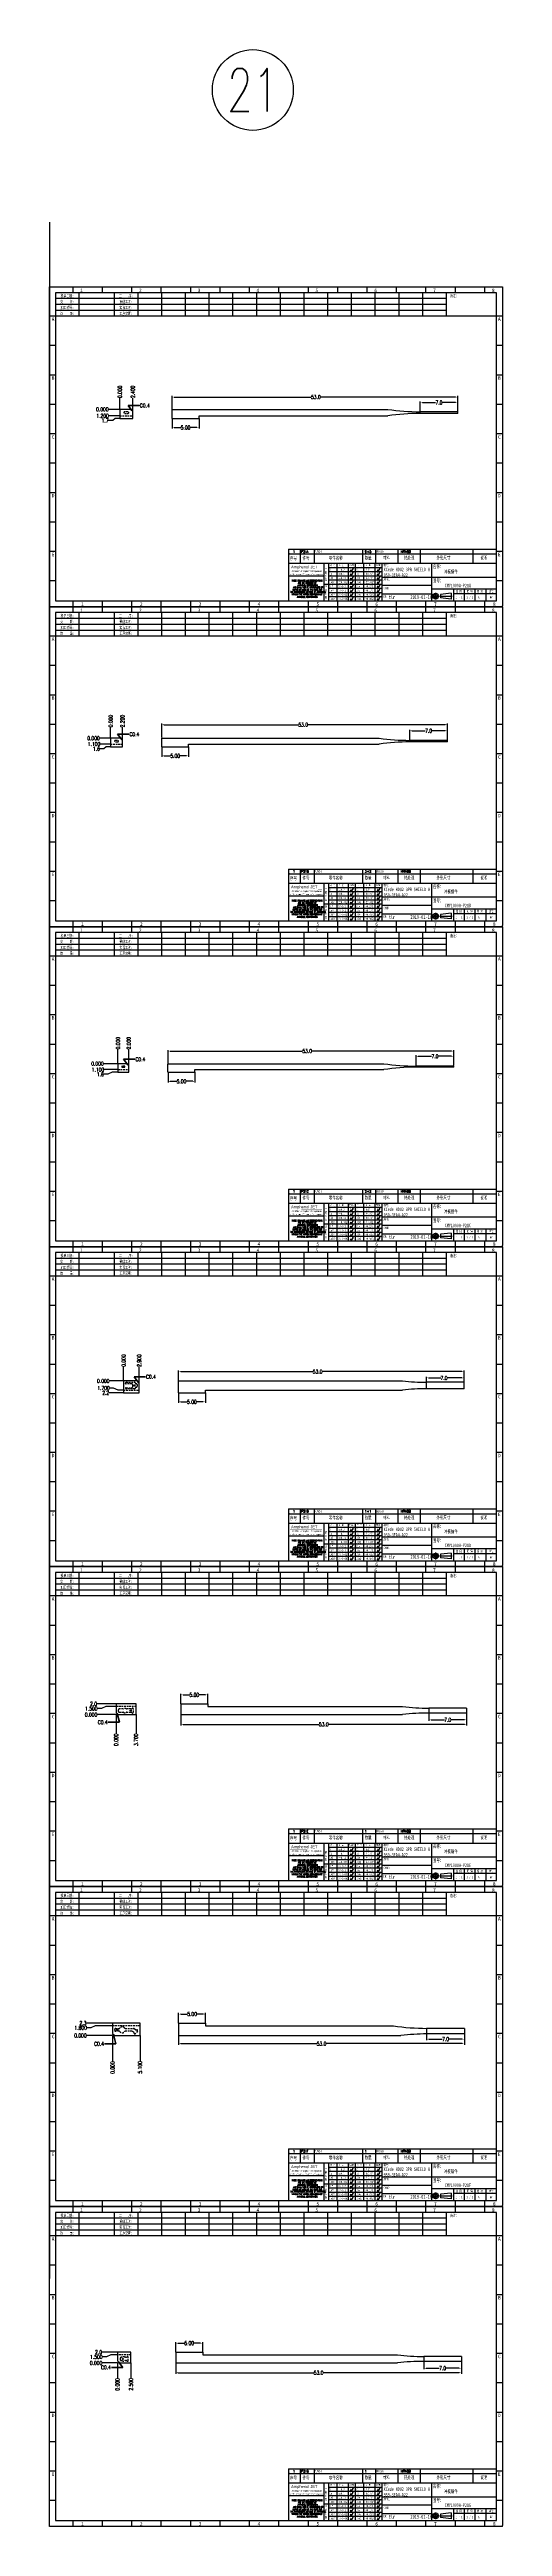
# Model space of a CAD drawing. Header units: millimetres. Extents: x -2852 to 5627, y -2271 to 1849.
# Drawn here: x -2726 to -2642, y -245.6 to 213.8 of the extents above; entities that cross this region are included whole.
import ezdxf
from ezdxf.enums import TextEntityAlignment as Align

# ---------------------------------------------------------------- set-up
doc = ezdxf.new("R2010")
doc.units = ezdxf.units.MM
doc.header["$PDSIZE"] = 3
doc.linetypes.add('DASHED2', pattern=[9.525, 6.35, -3.175])
for name, color, linetype in [('1', 7, 'Continuous'), ('11', 4, 'DASHED2'), ('41', 1, 'Continuous'), ('66', 1, 'Continuous'), ('PUNCH', 1, 'Continuous')]:
    doc.layers.add(name, color=color, linetype=linetype)
doc.styles.add('CH', font='仿宋_GB2312_0.ttf')
doc.styles.add('jet01', font='simplex.shx', dxfattribs={"width": 0.7, "bigfont": 'hztxt.shx'})
doc.styles.add('jet02', font='simplex.shx', dxfattribs={"width": 0.7})
doc.styles.add('SIMPLEX', font='SIMPLEX')
doc.styles.get("Standard").update_dxf_attribs({"font": '仿宋_GB2312_0.ttf', "width": 0.7})
doc.styles.add('TEXTSTYLE_1', font='TRIUMB.TTF')
doc.styles.add('TEXTSTYLE_2', font='TRIUM.TTF')
doc.styles.add('tk', font='', dxfattribs={"width": 0.7})
doc.styles.add('tk 2', font='仿宋_GB2312_0.ttf', dxfattribs={"width": 0.65})
doc.styles.add('tk 4', font='simplex.shx', dxfattribs={"width": 0.65, "bigfont": 'bigfont.shx'})
doc.styles.get('tk').set_extended_font_data('NSimSun')
doc.dimstyles.new('jet02', dxfattribs={"dimtxt": 3.5, "dimasz": 2.1, "dimexe": 1, "dimexo": 0, "dimgap": 0.5, "dimtad": 0, "dimtoh": 1, "dimdec": 3, "dimzin": 9, "dimdsep": 46, "dimtxsty": 'jet02', "dimcen": 0, "dimclrt": 256, "dimazin": 2, "dimtfac": 1, "dimtdec": 3, "dimtofl": 0, "dimtmove": 0, "dimatfit": 1, "dimfxl": 0, "dimarcsym": 0})

# ---------------------------------------------------------------- blocks, each defined once
blk = doc.blocks.new('*D49')
at = {"layer": '41', "ltscale": 0.05}
for p, q in [((-1788.04, -2307.04), (-1788.04, -2308.91)), ((-1787.62, -2308.71), (-1786.39, -2308.71)), ((-1783.46, -2308.71), (-1784.69, -2308.71)), ((-1783.04, -2307.04), (-1783.04, -2308.91))]:
    blk.add_line(p, q, dxfattribs=at)
for points in [[(-1787.62, -2308.64), (-1787.62, -2308.78), (-1788.04, -2308.71)], [(-1783.46, -2308.64), (-1783.46, -2308.78), (-1783.04, -2308.71)]]:
    blk.add_solid(points, dxfattribs=at)
at = {"layer": 'Defpoints', "color": 0, "ltscale": 0.05}
for p in [(-1788.04, -2307.04), (-1788.04, -2308.71), (-1783.04, -2307.04)]:
    blk.add_point(p, dxfattribs=at)
at = {"layer": '41', "ltscale": 0.05, "insert": (-1785.54, -2308.71), "char_height": 0.7, "attachment_point": 5, "style": 'jet02'}
blk.add_mtext('5.00', dxfattribs=at)
blk = doc.blocks.new('*D50')
at = {"layer": '41', "ltscale": 0.05}
for p, q in [((-1788.04, -2305.34), (-1788.04, -2302.86)), ((-1787.62, -2303.06), (-1762.21, -2303.06)), ((-1735.46, -2303.06), (-1760.52, -2303.06)), ((-1735.04, -2305.69), (-1735.04, -2302.86))]:
    blk.add_line(p, q, dxfattribs=at)
for points in [[(-1787.62, -2302.99), (-1787.62, -2303.13), (-1788.04, -2303.06)], [(-1735.46, -2302.99), (-1735.46, -2303.13), (-1735.04, -2303.06)]]:
    blk.add_solid(points, dxfattribs=at)
at = {"layer": 'Defpoints', "color": 0, "ltscale": 0.05}
for p in [(-1788.04, -2305.34), (-1735.04, -2303.06), (-1735.04, -2305.69)]:
    blk.add_point(p, dxfattribs=at)
at = {"layer": '41', "ltscale": 0.05, "insert": (-1761.37, -2303.06), "char_height": 0.7, "attachment_point": 5, "style": 'jet02'}
blk.add_mtext('53.0', dxfattribs=at)
blk = doc.blocks.new('*D51')
at = {"layer": '41', "ltscale": 0.05}
for p, q in [((-1742.04, -2305.79), (-1742.04, -2303.87)), ((-1741.62, -2304.07), (-1739.15, -2304.07)), ((-1735.46, -2304.07), (-1737.93, -2304.07)), ((-1735.04, -2305.79), (-1735.04, -2303.87))]:
    blk.add_line(p, q, dxfattribs=at)
for points in [[(-1741.62, -2304), (-1741.62, -2304.14), (-1742.04, -2304.07)], [(-1735.46, -2304), (-1735.46, -2304.14), (-1735.04, -2304.07)]]:
    blk.add_solid(points, dxfattribs=at)
at = {"layer": 'Defpoints', "color": 0, "ltscale": 0.05}
for p in [(-1742.04, -2304.07), (-1742.04, -2305.79), (-1735.04, -2305.79)]:
    blk.add_point(p, dxfattribs=at)
at = {"layer": '41', "ltscale": 0.05, "insert": (-1738.54, -2304.07), "char_height": 0.7, "attachment_point": 5, "style": 'jet02'}
blk.add_mtext('7.0', dxfattribs=at)
blk = doc.blocks.new('*D52')
at = {"layer": '41', "ltscale": 0.05}
for p, q in [((-1789.96, -2367.93), (-1789.96, -2369.81)), ((-1789.54, -2369.61), (-1788.31, -2369.61)), ((-1785.38, -2369.61), (-1786.62, -2369.61)), ((-1784.96, -2367.93), (-1784.96, -2369.81))]:
    blk.add_line(p, q, dxfattribs=at)
for points in [[(-1789.54, -2369.54), (-1789.54, -2369.68), (-1789.96, -2369.61)], [(-1785.38, -2369.54), (-1785.38, -2369.68), (-1784.96, -2369.61)]]:
    blk.add_solid(points, dxfattribs=at)
at = {"layer": 'Defpoints', "color": 0, "ltscale": 0.05}
for p in [(-1789.96, -2367.93), (-1789.96, -2369.61), (-1784.96, -2367.93)]:
    blk.add_point(p, dxfattribs=at)
at = {"layer": '41', "ltscale": 0.05, "insert": (-1787.46, -2369.61), "char_height": 0.7, "attachment_point": 5, "style": 'jet02'}
blk.add_mtext('5.00', dxfattribs=at)
blk = doc.blocks.new('*D53')
at = {"layer": '41', "ltscale": 0.05}
for p, q in [((-1789.96, -2366.23), (-1789.96, -2363.63)), ((-1789.54, -2363.83), (-1764.57, -2363.83)), ((-1737.38, -2363.83), (-1762.87, -2363.83)), ((-1736.96, -2366.58), (-1736.96, -2363.63))]:
    blk.add_line(p, q, dxfattribs=at)
for points in [[(-1789.54, -2363.76), (-1789.54, -2363.9), (-1789.96, -2363.83)], [(-1737.38, -2363.76), (-1737.38, -2363.9), (-1736.96, -2363.83)]]:
    blk.add_solid(points, dxfattribs=at)
at = {"layer": 'Defpoints', "color": 0, "ltscale": 0.05}
for p in [(-1736.96, -2363.83), (-1789.96, -2366.23), (-1736.96, -2366.58)]:
    blk.add_point(p, dxfattribs=at)
at = {"layer": '41', "ltscale": 0.05, "insert": (-1763.72, -2363.83), "char_height": 0.7, "attachment_point": 5, "style": 'jet02'}
blk.add_mtext('53.0', dxfattribs=at)
blk = doc.blocks.new('*D54')
at = {"layer": '41', "ltscale": 0.05}
for p, q in [((-1743.96, -2366.68), (-1743.96, -2364.76)), ((-1743.54, -2364.96), (-1741.08, -2364.96)), ((-1737.38, -2364.96), (-1739.85, -2364.96)), ((-1736.96, -2366.68), (-1736.96, -2364.76))]:
    blk.add_line(p, q, dxfattribs=at)
for points in [[(-1743.54, -2364.89), (-1743.54, -2365.03), (-1743.96, -2364.96)], [(-1737.38, -2364.89), (-1737.38, -2365.03), (-1736.96, -2364.96)]]:
    blk.add_solid(points, dxfattribs=at)
at = {"layer": 'Defpoints', "color": 0, "ltscale": 0.05}
for p in [(-1743.96, -2364.96), (-1743.96, -2366.68), (-1736.96, -2366.68)]:
    blk.add_point(p, dxfattribs=at)
at = {"layer": '41', "ltscale": 0.05, "insert": (-1740.46, -2364.96), "char_height": 0.7, "attachment_point": 5, "style": 'jet02'}
blk.add_mtext('7.0', dxfattribs=at)
blk = doc.blocks.new('*D55')
at = {"layer": '41', "ltscale": 0.05}
for p, q in [((-1788.79, -2428.31), (-1788.79, -2430.18)), ((-1788.37, -2429.98), (-1787.14, -2429.98)), ((-1784.21, -2429.98), (-1785.45, -2429.98)), ((-1783.79, -2428.31), (-1783.79, -2430.18))]:
    blk.add_line(p, q, dxfattribs=at)
for points in [[(-1788.37, -2429.91), (-1788.37, -2430.05), (-1788.79, -2429.98)], [(-1784.21, -2429.91), (-1784.21, -2430.05), (-1783.79, -2429.98)]]:
    blk.add_solid(points, dxfattribs=at)
at = {"layer": 'Defpoints', "color": 0, "ltscale": 0.05}
for p in [(-1788.79, -2428.31), (-1788.79, -2429.98), (-1783.79, -2428.31)]:
    blk.add_point(p, dxfattribs=at)
at = {"layer": '41', "ltscale": 0.05, "insert": (-1786.29, -2429.98), "char_height": 0.7, "attachment_point": 5, "style": 'jet02'}
blk.add_mtext('5.00', dxfattribs=at)
blk = doc.blocks.new('*D56')
at = {"layer": '41', "ltscale": 0.05}
for p, q in [((-1788.79, -2426.61), (-1788.79, -2424.17)), ((-1788.37, -2424.37), (-1763.83, -2424.37)), ((-1736.21, -2424.37), (-1762.14, -2424.37)), ((-1735.79, -2426.95), (-1735.79, -2424.17))]:
    blk.add_line(p, q, dxfattribs=at)
for points in [[(-1788.37, -2424.3), (-1788.37, -2424.44), (-1788.79, -2424.37)], [(-1736.21, -2424.3), (-1736.21, -2424.44), (-1735.79, -2424.37)]]:
    blk.add_solid(points, dxfattribs=at)
at = {"layer": 'Defpoints', "color": 0, "ltscale": 0.05}
for p in [(-1735.79, -2424.37), (-1788.79, -2426.61), (-1735.79, -2426.95)]:
    blk.add_point(p, dxfattribs=at)
at = {"layer": '41', "ltscale": 0.05, "insert": (-1762.98, -2424.37), "char_height": 0.7, "attachment_point": 5, "style": 'jet02'}
blk.add_mtext('53.0', dxfattribs=at)
blk = doc.blocks.new('*D57')
at = {"layer": '41', "ltscale": 0.05}
for p, q in [((-1742.79, -2427.06), (-1742.79, -2425.13)), ((-1742.37, -2425.33), (-1739.91, -2425.33)), ((-1736.21, -2425.33), (-1738.68, -2425.33)), ((-1735.79, -2427.06), (-1735.79, -2425.13))]:
    blk.add_line(p, q, dxfattribs=at)
for points in [[(-1742.37, -2425.26), (-1742.37, -2425.4), (-1742.79, -2425.33)], [(-1736.21, -2425.26), (-1736.21, -2425.4), (-1735.79, -2425.33)]]:
    blk.add_solid(points, dxfattribs=at)
at = {"layer": 'Defpoints', "color": 0, "ltscale": 0.05}
for p in [(-1742.79, -2425.33), (-1742.79, -2427.06), (-1735.79, -2427.06)]:
    blk.add_point(p, dxfattribs=at)
at = {"layer": '41', "ltscale": 0.05, "insert": (-1739.29, -2425.33), "char_height": 0.7, "attachment_point": 5, "style": 'jet02'}
blk.add_mtext('7.0', dxfattribs=at)
blk = doc.blocks.new('*D58')
at = {"layer": '41', "ltscale": 0.05}
for p, q in [((-1786.86, -2487.75), (-1786.86, -2489.63)), ((-1786.44, -2489.43), (-1785.2, -2489.43)), ((-1782.28, -2489.43), (-1783.51, -2489.43)), ((-1781.86, -2487.75), (-1781.86, -2489.63))]:
    blk.add_line(p, q, dxfattribs=at)
for points in [[(-1786.44, -2489.36), (-1786.44, -2489.5), (-1786.86, -2489.43)], [(-1782.28, -2489.36), (-1782.28, -2489.5), (-1781.86, -2489.43)]]:
    blk.add_solid(points, dxfattribs=at)
at = {"layer": 'Defpoints', "color": 0, "ltscale": 0.05}
for p in [(-1786.86, -2487.75), (-1786.86, -2489.43), (-1781.86, -2487.75)]:
    blk.add_point(p, dxfattribs=at)
at = {"layer": '41', "ltscale": 0.05, "insert": (-1784.36, -2489.43), "char_height": 0.7, "attachment_point": 5, "style": 'jet02'}
blk.add_mtext('5.00', dxfattribs=at)
blk = doc.blocks.new('*D59')
at = {"layer": '41', "ltscale": 0.05}
for p, q in [((-1786.86, -2485.55), (-1786.86, -2483.62)), ((-1786.44, -2483.82), (-1761.89, -2483.82)), ((-1734.28, -2483.82), (-1760.2, -2483.82)), ((-1733.86, -2485.6), (-1733.86, -2483.62))]:
    blk.add_line(p, q, dxfattribs=at)
for points in [[(-1786.44, -2483.75), (-1786.44, -2483.89), (-1786.86, -2483.82)], [(-1734.28, -2483.75), (-1734.28, -2483.89), (-1733.86, -2483.82)]]:
    blk.add_solid(points, dxfattribs=at)
at = {"layer": 'Defpoints', "color": 0, "ltscale": 0.05}
for p in [(-1786.86, -2485.55), (-1733.86, -2483.82), (-1733.86, -2485.6)]:
    blk.add_point(p, dxfattribs=at)
at = {"layer": '41', "ltscale": 0.05, "insert": (-1761.05, -2483.82), "char_height": 0.7, "attachment_point": 5, "style": 'jet02'}
blk.add_mtext('53.0', dxfattribs=at)
blk = doc.blocks.new('*D60')
at = {"layer": '41', "ltscale": 0.05}
for p, q in [((-1740.86, -2485.7), (-1740.86, -2484.79)), ((-1740.44, -2484.99), (-1738.22, -2484.99)), ((-1734.28, -2484.99), (-1736.99, -2484.99)), ((-1733.86, -2485.7), (-1733.86, -2484.79))]:
    blk.add_line(p, q, dxfattribs=at)
for points in [[(-1740.44, -2484.92), (-1740.44, -2485.06), (-1740.86, -2484.99)], [(-1734.28, -2484.92), (-1734.28, -2485.06), (-1733.86, -2484.99)]]:
    blk.add_solid(points, dxfattribs=at)
at = {"layer": 'Defpoints', "color": 0, "ltscale": 0.05}
for p in [(-1740.86, -2484.99), (-1740.86, -2485.7), (-1733.86, -2485.7)]:
    blk.add_point(p, dxfattribs=at)
at = {"layer": '41', "ltscale": 0.05, "insert": (-1737.61, -2484.99), "char_height": 0.7, "attachment_point": 5, "style": 'jet02'}
blk.add_mtext('7.0', dxfattribs=at)
blk = doc.blocks.new('*D61')
at = {"layer": '41', "ltscale": 0.05}
for p, q in [((-1787.36, -2665.71), (-1787.36, -2663.83)), ((-1786.94, -2664.03), (-1785.7, -2664.03)), ((-1782.78, -2664.03), (-1784.01, -2664.03)), ((-1782.36, -2665.71), (-1782.36, -2663.83))]:
    blk.add_line(p, q, dxfattribs=at)
for points in [[(-1786.94, -2663.96), (-1786.94, -2664.1), (-1787.36, -2664.03)], [(-1782.78, -2663.96), (-1782.78, -2664.1), (-1782.36, -2664.03)]]:
    blk.add_solid(points, dxfattribs=at)
at = {"layer": 'Defpoints', "color": 0, "ltscale": 0.05}
for p in [(-1787.36, -2664.03), (-1787.36, -2665.71), (-1782.36, -2665.71)]:
    blk.add_point(p, dxfattribs=at)
at = {"layer": '41', "ltscale": 0.05, "insert": (-1784.86, -2664.03), "char_height": 0.7, "attachment_point": 5, "style": 'jet02'}
blk.add_mtext('5.00', dxfattribs=at)
blk = doc.blocks.new('*D62')
at = {"layer": '41', "ltscale": 0.05}
for p, q in [((-1787.36, -2667.71), (-1787.36, -2669.72)), ((-1734.36, -2667.41), (-1734.36, -2669.72)), ((-1786.94, -2669.52), (-1761.7, -2669.52)), ((-1734.78, -2669.52), (-1760.01, -2669.52))]:
    blk.add_line(p, q, dxfattribs=at)
for points in [[(-1786.94, -2669.45), (-1786.94, -2669.59), (-1787.36, -2669.52)], [(-1734.78, -2669.45), (-1734.78, -2669.59), (-1734.36, -2669.52)]]:
    blk.add_solid(points, dxfattribs=at)
at = {"layer": 'Defpoints', "color": 0, "ltscale": 0.05}
for p in [(-1787.36, -2667.71), (-1734.36, -2667.41), (-1734.36, -2669.52)]:
    blk.add_point(p, dxfattribs=at)
at = {"layer": '41', "ltscale": 0.05, "insert": (-1760.86, -2669.52), "char_height": 0.7, "attachment_point": 5, "style": 'jet02'}
blk.add_mtext('53.0', dxfattribs=at)
blk = doc.blocks.new('*D63')
at = {"layer": '41', "ltscale": 0.05}
for p, q in [((-1741.36, -2667.41), (-1741.36, -2668.88)), ((-1740.94, -2668.68), (-1738.47, -2668.68)), ((-1734.78, -2668.68), (-1737.24, -2668.68)), ((-1734.36, -2667.41), (-1734.36, -2668.88))]:
    blk.add_line(p, q, dxfattribs=at)
for points in [[(-1740.94, -2668.61), (-1740.94, -2668.75), (-1741.36, -2668.68)], [(-1734.78, -2668.61), (-1734.78, -2668.75), (-1734.36, -2668.68)]]:
    blk.add_solid(points, dxfattribs=at)
at = {"layer": 'Defpoints', "color": 0, "ltscale": 0.05}
for p in [(-1741.36, -2667.41), (-1741.36, -2668.68), (-1734.36, -2667.41)]:
    blk.add_point(p, dxfattribs=at)
at = {"layer": '41', "ltscale": 0.05, "insert": (-1737.86, -2668.68), "char_height": 0.7, "attachment_point": 5, "style": 'jet02'}
blk.add_mtext('7.0', dxfattribs=at)
blk = doc.blocks.new('*D64')
at = {"layer": '41', "ltscale": 0.05}
for p, q in [((-1786.82, -2604.67), (-1786.82, -2602.79)), ((-1786.4, -2602.99), (-1785.17, -2602.99)), ((-1782.24, -2602.99), (-1783.47, -2602.99)), ((-1781.82, -2604.67), (-1781.82, -2602.79))]:
    blk.add_line(p, q, dxfattribs=at)
for points in [[(-1786.4, -2602.92), (-1786.4, -2603.06), (-1786.82, -2602.99)], [(-1782.24, -2602.92), (-1782.24, -2603.06), (-1781.82, -2602.99)]]:
    blk.add_solid(points, dxfattribs=at)
at = {"layer": 'Defpoints', "color": 0, "ltscale": 0.05}
for p in [(-1786.82, -2602.99), (-1786.82, -2604.67), (-1781.82, -2604.67)]:
    blk.add_point(p, dxfattribs=at)
at = {"layer": '41', "ltscale": 0.05, "insert": (-1784.32, -2602.99), "char_height": 0.7, "attachment_point": 5, "style": 'jet02'}
blk.add_mtext('5.00', dxfattribs=at)
blk = doc.blocks.new('*D65')
at = {"layer": '41', "ltscale": 0.05}
for p, q in [((-1786.82, -2606.97), (-1786.82, -2608.68)), ((-1786.4, -2608.48), (-1761.17, -2608.48)), ((-1734.24, -2608.48), (-1759.47, -2608.48)), ((-1733.82, -2606.68), (-1733.82, -2608.68))]:
    blk.add_line(p, q, dxfattribs=at)
for points in [[(-1786.4, -2608.41), (-1786.4, -2608.55), (-1786.82, -2608.48)], [(-1734.24, -2608.41), (-1734.24, -2608.55), (-1733.82, -2608.48)]]:
    blk.add_solid(points, dxfattribs=at)
at = {"layer": 'Defpoints', "color": 0, "ltscale": 0.05}
for p in [(-1786.82, -2606.97), (-1733.82, -2606.68), (-1733.82, -2608.48)]:
    blk.add_point(p, dxfattribs=at)
at = {"layer": '41', "ltscale": 0.05, "insert": (-1760.32, -2608.48), "char_height": 0.7, "attachment_point": 5, "style": 'jet02'}
blk.add_mtext('53.0', dxfattribs=at)
blk = doc.blocks.new('*D66')
at = {"layer": '41', "ltscale": 0.05}
for p, q in [((-1740.82, -2606.68), (-1740.82, -2607.84)), ((-1740.4, -2607.64), (-1737.93, -2607.64)), ((-1734.24, -2607.64), (-1736.71, -2607.64)), ((-1733.82, -2606.68), (-1733.82, -2607.84))]:
    blk.add_line(p, q, dxfattribs=at)
for points in [[(-1740.4, -2607.57), (-1740.4, -2607.71), (-1740.82, -2607.64)], [(-1734.24, -2607.57), (-1734.24, -2607.71), (-1733.82, -2607.64)]]:
    blk.add_solid(points, dxfattribs=at)
at = {"layer": 'Defpoints', "color": 0, "ltscale": 0.05}
for p in [(-1740.82, -2606.68), (-1740.82, -2607.64), (-1733.82, -2606.68)]:
    blk.add_point(p, dxfattribs=at)
at = {"layer": '41', "ltscale": 0.05, "insert": (-1737.32, -2607.64), "char_height": 0.7, "attachment_point": 5, "style": 'jet02'}
blk.add_mtext('7.0', dxfattribs=at)
blk = doc.blocks.new('*D67')
at = {"layer": '41', "ltscale": 0.05}
for p, q in [((-1786.41, -2545.45), (-1786.41, -2543.58)), ((-1785.99, -2543.78), (-1784.75, -2543.78)), ((-1781.83, -2543.78), (-1783.06, -2543.78)), ((-1781.41, -2545.45), (-1781.41, -2543.58))]:
    blk.add_line(p, q, dxfattribs=at)
for points in [[(-1785.99, -2543.71), (-1785.99, -2543.85), (-1786.41, -2543.78)], [(-1781.83, -2543.71), (-1781.83, -2543.85), (-1781.41, -2543.78)]]:
    blk.add_solid(points, dxfattribs=at)
at = {"layer": 'Defpoints', "color": 0, "ltscale": 0.05}
for p in [(-1786.41, -2543.78), (-1786.41, -2545.45), (-1781.41, -2545.45)]:
    blk.add_point(p, dxfattribs=at)
at = {"layer": '41', "ltscale": 0.05, "insert": (-1783.91, -2543.78), "char_height": 0.7, "attachment_point": 5, "style": 'jet02'}
blk.add_mtext('5.00', dxfattribs=at)
blk = doc.blocks.new('*D68')
at = {"layer": '41', "ltscale": 0.05}
for p, q in [((-1786.41, -2547.45), (-1786.41, -2549.46)), ((-1785.99, -2549.26), (-1760.75, -2549.26)), ((-1733.83, -2549.26), (-1759.06, -2549.26)), ((-1733.41, -2547.15), (-1733.41, -2549.46))]:
    blk.add_line(p, q, dxfattribs=at)
for points in [[(-1785.99, -2549.19), (-1785.99, -2549.33), (-1786.41, -2549.26)], [(-1733.83, -2549.19), (-1733.83, -2549.33), (-1733.41, -2549.26)]]:
    blk.add_solid(points, dxfattribs=at)
at = {"layer": 'Defpoints', "color": 0, "ltscale": 0.05}
for p in [(-1786.41, -2547.45), (-1733.41, -2547.15), (-1733.41, -2549.26)]:
    blk.add_point(p, dxfattribs=at)
at = {"layer": '41', "ltscale": 0.05, "insert": (-1759.91, -2549.26), "char_height": 0.7, "attachment_point": 5, "style": 'jet02'}
blk.add_mtext('53.0', dxfattribs=at)
blk = doc.blocks.new('*D69')
at = {"layer": '41', "ltscale": 0.05}
for p, q in [((-1740.41, -2547.15), (-1740.41, -2548.62)), ((-1739.99, -2548.42), (-1737.52, -2548.42)), ((-1733.83, -2548.42), (-1736.29, -2548.42)), ((-1733.41, -2547.15), (-1733.41, -2548.62))]:
    blk.add_line(p, q, dxfattribs=at)
for points in [[(-1739.99, -2548.35), (-1739.99, -2548.49), (-1740.41, -2548.42)], [(-1733.83, -2548.35), (-1733.83, -2548.49), (-1733.41, -2548.42)]]:
    blk.add_solid(points, dxfattribs=at)
at = {"layer": 'Defpoints', "color": 0, "ltscale": 0.05}
for p in [(-1740.41, -2547.15), (-1740.41, -2548.42), (-1733.41, -2547.15)]:
    blk.add_point(p, dxfattribs=at)
at = {"layer": '41', "ltscale": 0.05, "insert": (-1736.91, -2548.42), "char_height": 0.7, "attachment_point": 5, "style": 'jet02'}
blk.add_mtext('7.0', dxfattribs=at)
blk = doc.blocks.new('A3-N')
at = {"layer": '1', "color": 1}
for p, q in [((0, 0), (0, 296.7)), ((0, 296.7), (420, 296.7)), ((21.8, 291.3), (21.8, 296.7)), ((49.1, 291.3), (49.1, 296.7)), ((76.4, 291.3), (76.4, 296.7)), ((103.6, 291.3), (103.6, 296.7)), ((103.6, 291.3), (103.6, 296.7)), ((103.6, 291.3), (103.6, 296.7)), ((130.9, 291.3), (130.9, 296.7)), ((158.2, 291.3), (158.2, 296.7)), ((185.5, 291.3), (185.5, 296.7)), ((212.7, 291.3), (212.7, 296.7)), ((240, 291.3), (240, 296.7)), ((267.3, 291.3), (267.3, 296.7)), ((294.5, 291.3), (294.5, 296.7)), ((321.8, 291.3), (321.8, 296.7)), ((349.1, 291.3), (349.1, 296.7)), ((376.4, 291.3), (376.4, 296.7)), ((403.6, 291.3), (403.6, 296.7)), ((420, 296.7), (420, 1)), ((5.5, 269.5), (0, 269.5)), ((420, 269.5), (414.5, 269.5)), ((5.5, 242.2), (0, 242.2)), ((420, 242.2), (414.5, 242.2)), ((5.5, 214.9), (0, 214.9)), ((420, 214.9), (414.5, 214.9)), ((5.5, 187.6), (0, 187.6)), ((420, 187.6), (414.5, 187.6)), ((5.5, 160.4), (0, 160.4)), ((420, 160.4), (414.5, 160.4)), ((5.5, 133.1), (0, 133.1)), ((420, 133.1), (414.5, 133.1)), ((5.5, 105.8), (0, 105.8)), ((420, 105.8), (414.5, 105.8)), ((5.5, 78.5), (0, 78.5)), ((420, 78.5), (414.5, 78.5)), ((5.5, 51.3), (0, 51.3)), ((222.5, 49.1), (221.5, 49.1)), ((221.5, 49.1), (221.5, 40.4)), ((222.5, 49.1), (414.5, 49.1)), ((232.4, 49.1), (232.4, 40.4)), ((245.5, 49.1), (245.5, 40.4)), ((290.2, 49.1), (290.2, 40.4)), ((302.2, 49.1), (302.2, 40.4)), ((322.9, 49.1), (322.9, 40.4)), ((343.6, 49.1), (343.6, 40.4)), ((392.7, 40.4), (392.7, 49.1)), ((420, 51.3), (414.5, 51.3)), ((5.5, 24), (0, 24)), ((258.6, 40.4), (258.6, 5.4)), ((308, 32.4), (258.6, 32.4)), ((308, 28.5), (258.6, 28.5)), ((308, 24.7), (258.6, 24.7)), ((266.5, 40.4), (266.5, 5.4)), ((276.8, 40.4), (276.8, 5.5)), ((291.2, 40.4), (291.2, 5.4)), ((301.5, 40.4), (301.5, 5.5)), ((308, 40.4), (308, 5.4)), ((414.5, 27.3), (308, 27.3)), ((354.1, 40.4), (354.1, 5.4)), ((420, 24), (414.5, 24)), ((1, 0), (0, 0)), ((420, 0), (1, 0)), ((21.8, 0), (21.8, 5.5)), ((49.1, 0), (49.1, 5.5)), ((76.4, 0), (76.4, 5.5)), ((103.6, 0), (103.6, 5.5)), ((130.9, 0), (130.9, 5.5)), ((158.2, 0), (158.2, 5.5)), ((185.5, 0), (185.5, 5.5)), ((212.7, 0), (212.7, 5.5)), ((240, 0), (240, 5.5)), ((308, 17), (258.6, 17)), ((308, 13.1), (258.6, 13.1)), ((308, 9.3), (258.6, 9.3)), ((267.3, 0), (267.3, 5.5)), ((294.5, 0), (294.5, 5.5)), ((354.1, 19.6), (308, 19.6)), ((308, 12), (354.1, 12)), ((321.8, 0), (321.8, 5.5)), ((349.1, 0), (349.1, 5.5)), ((414.5, 16.4), (354.1, 16.4)), ((372.5, 12.5), (362.7, 11.5)), ((362.7, 11.5), (362.7, 8.2)), ((372.5, 7.2), (362.7, 8.2)), ((372.5, 12.5), (372.5, 7.2)), ((374.5, 16.4), (374.5, 5.5)), ((414.5, 12), (374.5, 12)), ((376.4, 0), (376.4, 5.5)), ((384.5, 16.4), (384.5, 5.5)), ((394.5, 16.4), (394.5, 5.5)), ((403.6, 0), (403.6, 5.5)), ((404.5, 16.4), (404.5, 5.5)), ((420, 0), (420, 1))]:
    blk.add_line(p, q, dxfattribs=at)
at = {"layer": '1'}
for p, q in [((414.5, 278.2), (414.5, 284.7)), ((221.5, 40.4), (221.5, 5.4)), ((221.5, 40.4), (414.5, 40.4)), ((221.5, 40.4), (414.5, 40.4)), ((222.1, 28.7), (254.1, 28.7)), ((254.4, 40.4), (254.4, 5.4)), ((308, 36.2), (258.6, 36.2)), ((283.3, 40.4), (283.3, 5.5)), ((308, 20.8), (254.4, 20.8))]:
    blk.add_line(p, q, dxfattribs=at)
at = {"layer": '1', "color": 1, "ltscale": 0.05}
for p, q in [((278.9, 34), (279.8, 32.6)), ((278.9, 34), (280.6, 34)), ((278.9, 30.2), (279.8, 28.7)), ((278.9, 30.2), (280.6, 30.2)), ((278.9, 26.3), (279.8, 24.9)), ((278.9, 26.3), (280.6, 26.3)), ((281.7, 35.8), (279.8, 32.6)), ((281.7, 32), (279.8, 28.7)), ((281.7, 28.1), (279.8, 24.9)), ((281.7, 24.3), (279.8, 21)), ((303.7, 34.1), (304.5, 32.6)), ((303.7, 34.1), (305.4, 34.1)), ((303.7, 30.2), (305.4, 30.2)), ((303.7, 30.2), (304.5, 28.7)), ((303.7, 26.4), (304.5, 24.9)), ((303.7, 26.4), (305.4, 26.4)), ((306.4, 35.8), (304.5, 32.6)), ((306.4, 32), (304.5, 28.7)), ((306.4, 28.1), (304.5, 24.9)), ((306.4, 24.3), (304.5, 21)), ((278.9, 22.5), (280.6, 22.5)), ((278.9, 22.5), (279.8, 21)), ((278.9, 18.7), (279.8, 17.2)), ((278.9, 18.7), (280.6, 18.7)), ((278.9, 14.8), (280.6, 14.8)), ((278.9, 14.8), (279.8, 13.3)), ((278.9, 11), (279.8, 9.5)), ((278.9, 11), (280.6, 11)), ((278.9, 7.1), (279.8, 5.6)), ((278.9, 7.1), (280.6, 7.1)), ((281.7, 20.5), (279.8, 17.2)), ((281.7, 16.6), (279.8, 13.3)), ((281.7, 12.8), (279.8, 9.5)), ((281.7, 8.9), (279.8, 5.6)), ((303.7, 22.5), (305.4, 22.5)), ((303.7, 22.5), (304.5, 21)), ((303.7, 18.7), (304.5, 17.2)), ((303.7, 18.7), (305.4, 18.7)), ((303.7, 14.8), (305.4, 14.8)), ((303.7, 14.8), (304.5, 13.3)), ((303.7, 11), (304.5, 9.5)), ((303.7, 11), (305.4, 11)), ((303.7, 7.1), (305.4, 7.1)), ((303.7, 7.1), (304.5, 5.6)), ((306.4, 20.5), (304.5, 17.2)), ((306.4, 16.6), (304.5, 13.3)), ((306.4, 12.8), (304.5, 9.5)), ((306.4, 8.9), (304.5, 5.6))]:
    blk.add_line(p, q, dxfattribs=at)
at = {"layer": '1', "color": 1, "ltscale": 0.1}
for p, q in [((354.9, 9.9), (361.2, 9.9)), ((358, 13), (358, 6.7)), ((362, 9.9), (373.5, 9.9))]:
    blk.add_line(p, q, dxfattribs=at)
at = {"layer": '1'}
blk.add_lwpolyline([(221.5, 5.5), (414.5, 5.5), (414.5, 291.3), (5.5, 291.3), (5.5, 5.5), (414.5, 5.5)], dxfattribs=at)
at = {"layer": '1', "color": 7, "linetype": 'Continuous', "const_width": 0.123}
blk.add_lwpolyline([(223.1, 34.7), (252.6, 34.8)], dxfattribs=at)
at = {"layer": '1', "color": 1}
for radius in [2.62, 1.64]:
    blk.add_circle((358, 9.9), radius, dxfattribs=at)
at = {"layer": '41'}
for p, q in [((367.8, 285.8), (5.5, 285.8)), ((367.8, 280.4), (5.5, 280.4)), ((27.3, 291.3), (27.3, 269.5)), ((60, 291.3), (60, 269.5)), ((81.8, 291.3), (81.8, 269.5)), ((103.8, 291.3), (103.8, 269.5)), ((125.8, 291.3), (125.8, 269.5)), ((147.8, 291.3), (147.8, 269.5)), ((169.8, 291.3), (169.8, 269.5)), ((191.8, 291.3), (191.8, 269.5)), ((213.8, 291.3), (213.8, 269.5)), ((235.8, 291.3), (235.8, 269.5)), ((257.8, 291.3), (257.8, 269.5)), ((279.8, 291.3), (279.8, 269.5)), ((301.8, 291.3), (301.8, 269.5)), ((323.8, 291.3), (323.8, 269.5)), ((345.8, 291.3), (345.8, 269.5)), ((367.8, 291.3), (367.8, 269.5)), ((367.8, 274.9), (5.5, 274.9)), ((414.5, 269.5), (5.5, 269.5))]:
    blk.add_line(p, q, dxfattribs=at)
at = {"layer": '1', "style": 'tk', "width": 0.7}
for s, p in [('投单日期:', (16.4, 288.5)), ('交    期:', (16.4, 283.1)), ('加工代码:', (16.4, 277.6)), ('工    序:', (70.9, 288.5)), ('预估工时:', (70.9, 283.1)), ('实际工时:', (70.9, 277.6)), ('备注：', (375.5, 288.5)), ('数    量:', (16.4, 272.2)), ('工序交期:', (70.9, 272.2))]:
    blk.add_text(s, height=2.73, dxfattribs=at).set_placement(p, align=Align.MIDDLE)
at = {"layer": '1', "color": 1}
for s, p in [('1', (29.6, 295.1)), ('2', (84.2, 295.1)), ('3', (138.7, 295.1)), ('4', (193.3, 295.1)), ('5', (247.8, 295.1)), ('6', (302.4, 295.1)), ('7', (356.9, 295.1)), ('8', (411.5, 295.1)), ('1', (30.5, 4.1)), ('2', (85.1, 4.1)), ('3', (139.6, 4.1)), ('4', (194.2, 4.1)), ('5', (248.7, 4.1)), ('6', (303.3, 4.1)), ('7', (357.8, 4.1)), ('8', (412.4, 4.1))]:
    blk.add_text(s, height=3.27, dxfattribs=at).set_placement(p, align=Align.TOP_CENTER)
for s, p in [('A', (2, 268.4)), ('B', (2, 213.8)), ('C', (2, 159.3)), ('D', (2, 104.7)), ('E', (2, 50.2))]:
    blk.add_text(s, height=3.27, dxfattribs=at).set_placement(p, align=Align.TOP_LEFT)
for s, p in [('A', (418.4, 268.4)), ('B', (418.4, 213.8)), ('C', (418.4, 159.3)), ('D', (418.4, 104.7)), ('E', (418.4, 50.2))]:
    blk.add_text(s, height=3.27, dxfattribs=at).set_placement(p, align=Align.TOP_RIGHT)
at = {"layer": '1', "color": 1, "style": 'tk 2', "width": 0.7}
for s, height, p in [('序号', 3.27, (223, 43.3)), ('件号', 3.27, (234.6, 43.6)), ('零件名称', 3.27, (259, 43.6)), ('数量', 3.27, (292.3, 43.8)), ('材料', 3.27, (309.3, 43.8)), ('热处理', 3.27, (328.7, 43.8)), ('外形尺寸', 3.27, (358.9, 43.8)), ('说明', 3.27, (399.6, 43.8)), ('料号：', 2.18, (309.8, 37.5)), ('名称：', 3.27, (355.5, 35.8)), ('图号：', 3.27, (355.5, 22.7)), ('比 例', 2.18, (376.7, 13.2)), ('页 码', 2.18, (386.9, 13.2)), ('版 次', 2.18, (396.3, 13.2)), ('单位', 2.18, (407.4, 13.2))]:
    blk.add_text(s, height=height, dxfattribs=at).set_placement(p)
at = {"layer": '1', "color": 7, "linetype": 'Continuous'}
for s, height, style, width, p in [('HangZhou Amphenol JET Interconnect Technology co.,ltd ', 1.2, 'TEXTSTYLE_2', 0.6, (222.5, 29.4)), ('A Division of Amphenol Corporation', 1.5, 'TEXTSTYLE_2', 0.7, (224.6, 32.3)), ('THESE DRAWINGS AND SPECIFICATIONS', 1.5, 'tk 4', 0.6, (224.7, 23.5)), ('THE MANUFACTURE OR SALE OF APPARATUS', 1.5, 'tk 4', 0.6, (223.5, 12.9)), ('WITHOUT THE WRITTEN PERMISSION OF', 1.5, 'tk 4', 0.6, (224.7, 10.7)), ('COPIED OR USED AS THE BASIS FOR', 1.5, 'tk 4', 0.6, (225.5, 15)), ('AND SHALL NOT BE REPRODUCED OR', 1.5, 'tk 4', 0.6, (226, 17.2)), ('AMPHENOL CORPORATION.', 1.5, 'tk 4', 0.6, (229.6, 8.4)), ('AMPHENOL CORPORATION', 1.5, 'tk 4', 0.6, (230, 19.3)), ('ARE THE PROPERTY OF', 1.5, 'tk 4', 0.6, (230.5, 21.4))]:
    blk.add_text(s, height=height, dxfattribs=dict(at, style=style, width=width)).set_placement(p)
at = {"layer": '1', "color": 7, "linetype": 'Continuous', "style": 'TEXTSTYLE_1'}
blk.add_text('Amphenol JET', height=2.7, dxfattribs=at).set_placement((224, 35.6))
at = {"layer": '1', "color": 1, "style": 'tk 2', "width": 0.7}
for s, p in [('X.', (259.6, 34.4)), ('.X', (259.6, 30.3)), ('.XX', (259.6, 26.7)), ('.XXX', (259.6, 22.7)), ('%%P0.2', (267.9, 34.4)), ('%%P0.1', (267.9, 30.5)), ('%%P0.01', (267.9, 26.7)), ('%%P0.002', (267.9, 22.8)), ('X.', (284.4, 34.4)), ('.X', (284.4, 30.3)), ('.XX', (284.4, 26.7)), ('.XXX', (284.4, 22.7)), ('%%P1%%D', (293.1, 34.4)), ('%%P0.5%%D', (293.1, 30.5)), ('%%P0.1%%D', (293.1, 26.7)), ('%%P0.01%%D', (293.1, 22.8)), ('X.', (259.6, 19)), ('.X', (259.6, 14.9)), ('.XX', (259.6, 11.3)), ('.XXX', (259.6, 7.3)), ('0/-0.2', (267.9, 19)), ('0/-0.1', (267.9, 15.1)), ('0/-0.01', (267.9, 11.3)), ('0/-0.002', (267.9, 7.4)), ('X.', (284.4, 19)), ('.X', (284.4, 14.9)), ('.XX', (284.4, 11.3)), ('.XXX', (284.4, 7.3)), ('+0.2/0', (293.1, 19)), ('+0.1/0', (293.1, 15.1)), ('+0.01/0', (293.1, 11.3)), ('+0.002/0', (293.1, 7.4))]:
    blk.add_text(s, height=2, dxfattribs=at).set_placement(p, align=Align.MIDDLE_LEFT)
at = {"layer": '1', "color": 1, "ltscale": 0.05, "style": 'tk 2', "width": 0.5}
for s, p in [('3.2', (279, 30.4)), ('6.3', (279, 34.3)), ('0.8', (279, 26.6)), ('0.2', (279, 22.7)), ('6.3', (303.7, 34.3)), ('3.2', (303.7, 30.4)), ('0.8', (303.7, 26.6)), ('0.2', (303.7, 22.7)), ('3.2', (279, 15)), ('6.3', (279, 18.9)), ('0.8', (279, 11.2)), ('0.2', (279, 7.3)), ('6.3', (303.7, 18.9)), ('3.2', (303.7, 15)), ('0.8', (303.7, 11.2)), ('0.2', (303.7, 7.3))]:
    blk.add_text(s, height=1.6, dxfattribs=at).set_placement(p)
at = {"layer": '1', "style": 'tk 2', "width": 0.7}
for s, p in [('APPD:', (309.8, 24.2)), ('CHKD:', (309.8, 16.3)), ('DR:', (309.8, 8.4))]:
    blk.add_text(s, height=2.18, dxfattribs=at).set_placement(p)
at = {"layer": '1', "color": 7, "style": 'tk 2', "width": 0.7}
blk.add_text('MM', height=2.18, dxfattribs=at).set_placement((408.3, 7.7))
at = {"layer": '1', "ltscale": 0.05, "char_height": 2, "width": 2.519, "attachment_point": 1, "style": 'tk 2'}
for s, insert in [('一般公差', (255.4, 36.1)), ('单侧公差', (255.4, 19.7))]:
    blk.add_mtext(s, dxfattribs=dict(at, insert=insert))
at = {"layer": '1', "color": 1, "ltscale": 0.05, "char_height": 1.5, "width": 6.363, "attachment_point": 1, "style": 'tk 2'}
for s, insert in [('尺  寸', (260.3, 39.2)), ('公  差', (268.2, 39.2)), ('粗糙度', (278, 39.3)), ('尺  寸', (285.2, 39.3)), ('公  差', (293.2, 39.3)), ('粗糙度', (302.7, 39.3))]:
    blk.add_mtext(s, dxfattribs=dict(at, insert=insert))
at = {"layer": '1', "color": 1, "ltscale": 0.05, "char_height": 1.2, "width": 5.14, "attachment_point": 1, "line_spacing_factor": 0.8, "style": 'tk 2'}
for s, insert in [('+0', (261.6, 20.1)), ('+0', (261.9, 16.1)), ('+0', (262.8, 12.4)), ('+0', (263.9, 8.4)), ('-0', (286.3, 19.3)), ('-0', (286.6, 15.3)), ('-0', (287.5, 11.6)), ('-0', (288.6, 7.6))]:
    blk.add_mtext(s, dxfattribs=dict(at, insert=insert))
at = {"layer": '1', "style": 'tk 2', "width": 0.7}
for tag, p in [('PATR-NO1', (309.8, 33)), ('PATR-NO2', (309.8, 27.8)), ('TITLE', (365.7, 30.9)), ('DWG-NO:', (366.5, 18.1))]:
    blk.add_attdef(tag, p, '', height=3.27, dxfattribs=at)
at = {"layer": '1', "color": 1, "style": 'tk 2', "width": 0.7}
for tag, p in [('DRAW', (314.5, 7.3)), ('DATE', (334.7, 7.3))]:
    blk.add_attdef(tag, p, '', height=3.49, dxfattribs=at)
at = {"layer": '1', "style": 'tk 2', "width": 0.7}
for tag, p in [('SCALE', (376.6, 8.7)), ('SHEET', (386.6, 8.7)), ('REV', (397.4, 8.7))]:
    blk.add_attdef(tag, text='', height=2.18, dxfattribs=at).set_placement(p, align=Align.MIDDLE_LEFT)
blk = doc.blocks.new('FB3')
at = {"layer": '1', "color": 1}
for p, q in [((0, 4.4), (193.1, 4.4)), ((0, 4.4), (0, 0)), ((10.9, 4.4), (10.9, 0)), ((24, 4.4), (24, 0)), ((68.7, 4.4), (68.7, 0)), ((80.7, 4.4), (80.7, 0)), ((101.5, 4.4), (101.5, 0)), ((122.2, 4.4), (122.2, 0)), ((171.3, 0), (171.3, 4.4))]:
    blk.add_line(p, q, dxfattribs=at)
at = {"layer": '1'}
for tag, style, p in [('ITEM', 'SIMPLEX', (4.4, 2.2)), ('PARTNO', 'SIMPLEX', (12, 2.2)), ('QTY', 'SIMPLEX', (74.2, 2.2)), ('MATL', 'CH', (81.7, 2.2)), ('FINISH', 'SIMPLEX', (104.2, 2.2)), ('SPEC', 'SIMPLEX', (130.9, 2.2)), ('REMARK', 'SIMPLEX', (174.1, 2.2))]:
    blk.add_attdef(tag, text='', height=2.18, dxfattribs=dict(at, style=style)).set_placement(p, align=Align.MIDDLE_LEFT)
at = {"layer": '1', "style": 'tk', "width": 0.7}
blk.add_attdef('DIE', text='', height=2.18, dxfattribs=at).set_placement((24.4, 2.2), align=Align.MIDDLE_LEFT)
blk = doc.blocks.new('*D732')
at = {"layer": '41', "ltscale": 0.05}
blk.add_line((-1797.72, -2305.34), (-1799.89, -2305.34), dxfattribs=at)
at = {"layer": 'Defpoints', "color": 0, "ltscale": 0.05}
for p in [(-1799.89, -2305.34), (-1797.72, -2305.34), (-1797.72, -2305.34)]:
    blk.add_point(p, dxfattribs=at)
at = {"layer": '41', "ltscale": 0.05, "insert": (-1800.97, -2305.34), "char_height": 0.7, "attachment_point": 5, "style": 'jet02'}
blk.add_mtext('0.000', dxfattribs=at)
blk = doc.blocks.new('*D733')
at = {"layer": '41', "ltscale": 0.05}
for p, q in [((-1799.05, -2307.41), (-1799.89, -2307.41)), ((-1798.56, -2307.04), (-1799.05, -2307.41)), ((-1797.72, -2307.04), (-1798.56, -2307.04))]:
    blk.add_line(p, q, dxfattribs=at)
at = {"layer": 'Defpoints', "color": 0, "ltscale": 0.05}
for p in [(-1797.72, -2305.34), (-1799.89, -2307.41), (-1797.72, -2307.04)]:
    blk.add_point(p, dxfattribs=at)
at = {"layer": '41', "ltscale": 0.05, "insert": (-1800.46, -2307.41), "char_height": 0.7, "attachment_point": 5, "style": 'jet02'}
blk.add_mtext('1.7', dxfattribs=at)
blk = doc.blocks.new('*D734')
at = {"layer": '41', "ltscale": 0.05}
blk.add_line((-1797.72, -2306.54), (-1799.89, -2306.54), dxfattribs=at)
at = {"layer": 'Defpoints', "color": 0, "ltscale": 0.05}
for p in [(-1797.72, -2305.34), (-1799.89, -2306.54), (-1797.72, -2306.54)]:
    blk.add_point(p, dxfattribs=at)
at = {"layer": '41', "ltscale": 0.05, "insert": (-1800.92, -2306.54), "char_height": 0.7, "attachment_point": 5, "style": 'jet02'}
blk.add_mtext('1.200', dxfattribs=at)
blk = doc.blocks.new('*D735')
at = {"layer": '41', "ltscale": 0.05}
blk.add_line((-1797.72, -2305.34), (-1797.72, -2303.17), dxfattribs=at)
at = {"layer": 'Defpoints', "color": 0, "ltscale": 0.05}
for p in [(-1797.72, -2303.17), (-1797.72, -2305.34), (-1797.72, -2305.34)]:
    blk.add_point(p, dxfattribs=at)
at = {"layer": '41', "ltscale": 0.05, "insert": (-1797.72, -2302.09), "char_height": 0.7, "attachment_point": 5, "rotation": 90, "style": 'jet02'}
blk.add_mtext('0.000', dxfattribs=at)
blk = doc.blocks.new('*D736')
at = {"layer": '41', "ltscale": 0.05}
blk.add_line((-1795.32, -2305.74), (-1795.32, -2303.17), dxfattribs=at)
at = {"layer": 'Defpoints', "color": 0, "ltscale": 0.05}
for p in [(-1797.72, -2305.34), (-1795.32, -2303.17), (-1795.32, -2305.74)]:
    blk.add_point(p, dxfattribs=at)
at = {"layer": '41', "ltscale": 0.05, "insert": (-1795.32, -2302.09), "char_height": 0.7, "attachment_point": 5, "rotation": 90, "style": 'jet02'}
blk.add_mtext('2.400', dxfattribs=at)
blk = doc.blocks.new('*D737')
at = {"layer": '41', "ltscale": 0.05}
blk.add_line((-1799.44, -2366.33), (-1801.53, -2366.33), dxfattribs=at)
at = {"layer": 'Defpoints', "color": 0, "ltscale": 0.05}
for p in [(-1801.53, -2366.33), (-1799.44, -2366.33), (-1799.44, -2366.33)]:
    blk.add_point(p, dxfattribs=at)
at = {"layer": '41', "ltscale": 0.05, "insert": (-1802.61, -2366.33), "char_height": 0.7, "attachment_point": 5, "style": 'jet02'}
blk.add_mtext('0.000', dxfattribs=at)
blk = doc.blocks.new('*D738')
at = {"layer": '41', "ltscale": 0.05}
for p, q in [((-1800.69, -2368.31), (-1801.53, -2368.31)), ((-1800.28, -2367.93), (-1800.69, -2368.31)), ((-1799.44, -2367.93), (-1800.28, -2367.93))]:
    blk.add_line(p, q, dxfattribs=at)
at = {"layer": 'Defpoints', "color": 0, "ltscale": 0.05}
for p in [(-1801.53, -2368.31), (-1799.44, -2366.33), (-1799.44, -2367.93)]:
    blk.add_point(p, dxfattribs=at)
at = {"layer": '41', "ltscale": 0.05, "insert": (-1802.08, -2368.31), "char_height": 0.7, "attachment_point": 5, "style": 'jet02'}
blk.add_mtext('1.6', dxfattribs=at)
blk = doc.blocks.new('*D739')
at = {"layer": '41', "ltscale": 0.05}
blk.add_line((-1799.44, -2367.43), (-1801.53, -2367.43), dxfattribs=at)
at = {"layer": 'Defpoints', "color": 0, "ltscale": 0.05}
for p in [(-1801.53, -2367.43), (-1799.44, -2366.33), (-1799.44, -2367.43)]:
    blk.add_point(p, dxfattribs=at)
at = {"layer": '41', "ltscale": 0.05, "insert": (-1802.51, -2367.43), "char_height": 0.7, "attachment_point": 5, "style": 'jet02'}
blk.add_mtext('1.100', dxfattribs=at)
blk = doc.blocks.new('*D740')
at = {"layer": '41', "ltscale": 0.05}
blk.add_line((-1799.44, -2366.33), (-1799.44, -2364.24), dxfattribs=at)
at = {"layer": 'Defpoints', "color": 0, "ltscale": 0.05}
for p in [(-1799.44, -2364.24), (-1799.44, -2366.33), (-1799.44, -2366.33)]:
    blk.add_point(p, dxfattribs=at)
at = {"layer": '41', "ltscale": 0.05, "insert": (-1799.44, -2363.16), "char_height": 0.7, "attachment_point": 5, "rotation": 90, "style": 'jet02'}
blk.add_mtext('0.000', dxfattribs=at)
blk = doc.blocks.new('*D741')
at = {"layer": '41', "ltscale": 0.05}
blk.add_line((-1797.24, -2366.73), (-1797.24, -2364.24), dxfattribs=at)
at = {"layer": 'Defpoints', "color": 0, "ltscale": 0.05}
for p in [(-1797.24, -2364.24), (-1799.44, -2366.33), (-1797.24, -2366.73)]:
    blk.add_point(p, dxfattribs=at)
at = {"layer": '41', "ltscale": 0.05, "insert": (-1797.24, -2363.16), "char_height": 0.7, "attachment_point": 5, "rotation": 90, "style": 'jet02'}
blk.add_mtext('2.200', dxfattribs=at)
blk = doc.blocks.new('*D742')
at = {"layer": '41', "ltscale": 0.05}
blk.add_line((-1798.07, -2426.71), (-1800.8, -2426.71), dxfattribs=at)
at = {"layer": 'Defpoints', "color": 0, "ltscale": 0.05}
for p in [(-1800.8, -2426.71), (-1798.07, -2426.71), (-1798.07, -2426.71)]:
    blk.add_point(p, dxfattribs=at)
at = {"layer": '41', "ltscale": 0.05, "insert": (-1801.88, -2426.71), "char_height": 0.7, "attachment_point": 5, "style": 'jet02'}
blk.add_mtext('0.000', dxfattribs=at)
blk = doc.blocks.new('*D743')
at = {"layer": '41', "ltscale": 0.05}
for p, q in [((-1799.96, -2428.68), (-1800.8, -2428.68)), ((-1799.12, -2428.31), (-1799.96, -2428.68)), ((-1798.07, -2428.31), (-1799.12, -2428.31))]:
    blk.add_line(p, q, dxfattribs=at)
at = {"layer": 'Defpoints', "color": 0, "ltscale": 0.05}
for p in [(-1800.8, -2428.68), (-1798.07, -2426.71), (-1798.07, -2428.31)]:
    blk.add_point(p, dxfattribs=at)
at = {"layer": '41', "ltscale": 0.05, "insert": (-1801.35, -2428.68), "char_height": 0.7, "attachment_point": 5, "style": 'jet02'}
blk.add_mtext('1.6', dxfattribs=at)
blk = doc.blocks.new('*D744')
at = {"layer": '41', "ltscale": 0.05}
blk.add_line((-1798.07, -2427.81), (-1800.8, -2427.81), dxfattribs=at)
at = {"layer": 'Defpoints', "color": 0, "ltscale": 0.05}
for p in [(-1800.8, -2427.81), (-1798.07, -2426.71), (-1798.07, -2427.81)]:
    blk.add_point(p, dxfattribs=at)
at = {"layer": '41', "ltscale": 0.05, "insert": (-1801.78, -2427.81), "char_height": 0.7, "attachment_point": 5, "style": 'jet02'}
blk.add_mtext('1.100', dxfattribs=at)
blk = doc.blocks.new('*D745')
at = {"layer": '41', "ltscale": 0.05}
blk.add_line((-1798.07, -2426.71), (-1798.07, -2423.98), dxfattribs=at)
at = {"layer": 'Defpoints', "color": 0, "ltscale": 0.05}
for p in [(-1798.07, -2423.98), (-1798.07, -2426.71), (-1798.07, -2426.71)]:
    blk.add_point(p, dxfattribs=at)
at = {"layer": '41', "ltscale": 0.05, "insert": (-1798.07, -2422.9), "char_height": 0.7, "attachment_point": 5, "rotation": 90, "style": 'jet02'}
blk.add_mtext('0.000', dxfattribs=at)
blk = doc.blocks.new('*D746')
at = {"layer": '41', "ltscale": 0.05}
blk.add_line((-1796.07, -2427.11), (-1796.07, -2423.98), dxfattribs=at)
at = {"layer": 'Defpoints', "color": 0, "ltscale": 0.05}
for p in [(-1796.07, -2423.98), (-1798.07, -2426.71), (-1796.07, -2427.11)]:
    blk.add_point(p, dxfattribs=at)
at = {"layer": '41', "ltscale": 0.05, "insert": (-1796.07, -2422.9), "char_height": 0.7, "attachment_point": 5, "rotation": 90, "style": 'jet02'}
blk.add_mtext('2.000', dxfattribs=at)
blk = doc.blocks.new('*D747')
at = {"layer": '41', "ltscale": 0.05}
blk.add_line((-1797.03, -2485.55), (-1799.72, -2485.55), dxfattribs=at)
at = {"layer": 'Defpoints', "color": 0, "ltscale": 0.05}
for p in [(-1799.72, -2485.55), (-1797.03, -2485.55), (-1797.03, -2485.55)]:
    blk.add_point(p, dxfattribs=at)
at = {"layer": '41', "ltscale": 0.05, "insert": (-1800.8, -2485.55), "char_height": 0.7, "attachment_point": 5, "style": 'jet02'}
blk.add_mtext('0.000', dxfattribs=at)
blk = doc.blocks.new('*D748')
at = {"layer": '41', "ltscale": 0.05}
blk.add_line((-1797.03, -2487.75), (-1799.72, -2487.75), dxfattribs=at)
at = {"layer": 'Defpoints', "color": 0, "ltscale": 0.05}
for p in [(-1797.03, -2485.55), (-1799.72, -2487.75), (-1797.03, -2487.75)]:
    blk.add_point(p, dxfattribs=at)
at = {"layer": '41', "ltscale": 0.05, "insert": (-1800.34, -2487.75), "char_height": 0.7, "attachment_point": 5, "style": 'jet02'}
blk.add_mtext('2.2', dxfattribs=at)
blk = doc.blocks.new('*D749')
at = {"layer": '41', "ltscale": 0.05}
for p, q in [((-1798.88, -2486.88), (-1799.72, -2486.88)), ((-1798.04, -2487.25), (-1798.88, -2486.88)), ((-1797.03, -2487.25), (-1798.04, -2487.25))]:
    blk.add_line(p, q, dxfattribs=at)
at = {"layer": 'Defpoints', "color": 0, "ltscale": 0.05}
for p in [(-1797.03, -2485.55), (-1799.72, -2486.88), (-1797.03, -2487.25)]:
    blk.add_point(p, dxfattribs=at)
at = {"layer": '41', "ltscale": 0.05, "insert": (-1800.76, -2486.88), "char_height": 0.7, "attachment_point": 5, "style": 'jet02'}
blk.add_mtext('1.700', dxfattribs=at)
blk = doc.blocks.new('*D750')
at = {"layer": '41', "ltscale": 0.05}
blk.add_line((-1797.03, -2485.55), (-1797.03, -2482.86), dxfattribs=at)
at = {"layer": 'Defpoints', "color": 0, "ltscale": 0.05}
for p in [(-1797.03, -2482.86), (-1797.03, -2485.55), (-1797.03, -2485.55)]:
    blk.add_point(p, dxfattribs=at)
at = {"layer": '41', "ltscale": 0.05, "insert": (-1797.03, -2481.78), "char_height": 0.7, "attachment_point": 5, "rotation": 90, "style": 'jet02'}
blk.add_mtext('0.000', dxfattribs=at)
blk = doc.blocks.new('*D751')
at = {"layer": '41', "ltscale": 0.05}
blk.add_line((-1794.13, -2485.95), (-1794.13, -2482.86), dxfattribs=at)
at = {"layer": 'Defpoints', "color": 0, "ltscale": 0.05}
for p in [(-1797.03, -2485.55), (-1794.13, -2482.86), (-1794.13, -2485.95)]:
    blk.add_point(p, dxfattribs=at)
at = {"layer": '41', "ltscale": 0.05, "insert": (-1794.13, -2481.78), "char_height": 0.7, "attachment_point": 5, "rotation": 90, "style": 'jet02'}
blk.add_mtext('2.900', dxfattribs=at)
blk = doc.blocks.new('*D752')
at = {"layer": '41', "ltscale": 0.05}
blk.add_line((-1798.41, -2547.45), (-1801.99, -2547.45), dxfattribs=at)
at = {"layer": 'Defpoints', "color": 0, "ltscale": 0.05}
for p in [(-1801.99, -2547.45), (-1798.41, -2547.45), (-1798.41, -2547.45)]:
    blk.add_point(p, dxfattribs=at)
at = {"layer": '41', "ltscale": 0.05, "insert": (-1803.07, -2547.45), "char_height": 0.7, "attachment_point": 5, "style": 'jet02'}
blk.add_mtext('0.000', dxfattribs=at)
blk = doc.blocks.new('*D753')
at = {"layer": '41', "ltscale": 0.05}
for p, q in [((-1801.15, -2546.33), (-1801.99, -2546.33)), ((-1800.31, -2545.95), (-1801.15, -2546.33)), ((-1798.41, -2545.95), (-1800.31, -2545.95))]:
    blk.add_line(p, q, dxfattribs=at)
at = {"layer": 'Defpoints', "color": 0, "ltscale": 0.05}
for p in [(-1801.99, -2546.33), (-1798.41, -2545.95), (-1798.41, -2547.45)]:
    blk.add_point(p, dxfattribs=at)
at = {"layer": '41', "ltscale": 0.05, "insert": (-1803.02, -2546.33), "char_height": 0.7, "attachment_point": 5, "style": 'jet02'}
blk.add_mtext('1.500', dxfattribs=at)
blk = doc.blocks.new('*D754')
at = {"layer": '41', "ltscale": 0.05}
blk.add_line((-1798.41, -2545.45), (-1801.99, -2545.45), dxfattribs=at)
at = {"layer": 'Defpoints', "color": 0, "ltscale": 0.05}
for p in [(-1801.99, -2545.45), (-1798.41, -2545.45), (-1798.41, -2547.45)]:
    blk.add_point(p, dxfattribs=at)
at = {"layer": '41', "ltscale": 0.05, "insert": (-1802.6, -2545.45), "char_height": 0.7, "attachment_point": 5, "style": 'jet02'}
blk.add_mtext('2.0', dxfattribs=at)
blk = doc.blocks.new('*D755')
at = {"layer": '41', "ltscale": 0.05}
blk.add_line((-1798.41, -2547.45), (-1798.41, -2551.03), dxfattribs=at)
at = {"layer": 'Defpoints', "color": 0, "ltscale": 0.05}
for p in [(-1798.41, -2547.45), (-1798.41, -2547.45), (-1798.41, -2551.03)]:
    blk.add_point(p, dxfattribs=at)
at = {"layer": '41', "ltscale": 0.05, "insert": (-1798.41, -2552.11), "char_height": 0.7, "attachment_point": 5, "rotation": 90, "style": 'jet02'}
blk.add_mtext('0.000', dxfattribs=at)
blk = doc.blocks.new('*D756')
at = {"layer": '41', "ltscale": 0.05}
blk.add_line((-1794.71, -2547.45), (-1794.71, -2551.03), dxfattribs=at)
at = {"layer": 'Defpoints', "color": 0, "ltscale": 0.05}
for p in [(-1798.41, -2547.45), (-1794.71, -2547.45), (-1794.71, -2551.03)]:
    blk.add_point(p, dxfattribs=at)
at = {"layer": '41', "ltscale": 0.05, "insert": (-1794.71, -2552.11), "char_height": 0.7, "attachment_point": 5, "rotation": 90, "style": 'jet02'}
blk.add_mtext('3.700', dxfattribs=at)
blk = doc.blocks.new('*D757')
at = {"layer": '41', "ltscale": 0.05}
blk.add_line((-1799.08, -2606.97), (-1803.96, -2606.97), dxfattribs=at)
at = {"layer": 'Defpoints', "color": 0, "ltscale": 0.05}
for p in [(-1803.96, -2606.97), (-1799.08, -2606.97), (-1799.08, -2606.97)]:
    blk.add_point(p, dxfattribs=at)
at = {"layer": '41', "ltscale": 0.05, "insert": (-1805.04, -2606.97), "char_height": 0.7, "attachment_point": 5, "style": 'jet02'}
blk.add_mtext('0.000', dxfattribs=at)
blk = doc.blocks.new('*D758')
at = {"layer": '41', "ltscale": 0.05}
for p, q in [((-1803.12, -2605.54), (-1803.96, -2605.54)), ((-1802.28, -2605.17), (-1803.12, -2605.54)), ((-1799.08, -2605.17), (-1802.28, -2605.17))]:
    blk.add_line(p, q, dxfattribs=at)
at = {"layer": 'Defpoints', "color": 0, "ltscale": 0.05}
for p in [(-1803.96, -2605.54), (-1799.08, -2605.17), (-1799.08, -2606.97)]:
    blk.add_point(p, dxfattribs=at)
at = {"layer": '41', "ltscale": 0.05, "insert": (-1804.99, -2605.54), "char_height": 0.7, "attachment_point": 5, "style": 'jet02'}
blk.add_mtext('1.800', dxfattribs=at)
blk = doc.blocks.new('*D759')
at = {"layer": '41', "ltscale": 0.05}
blk.add_line((-1799.08, -2604.67), (-1803.96, -2604.67), dxfattribs=at)
at = {"layer": 'Defpoints', "color": 0, "ltscale": 0.05}
for p in [(-1803.96, -2604.67), (-1799.08, -2604.67), (-1799.08, -2606.97)]:
    blk.add_point(p, dxfattribs=at)
at = {"layer": '41', "ltscale": 0.05, "insert": (-1804.57, -2604.67), "char_height": 0.7, "attachment_point": 5, "style": 'jet02'}
blk.add_mtext('2.3', dxfattribs=at)
blk = doc.blocks.new('*D760')
at = {"layer": '41', "ltscale": 0.05}
blk.add_line((-1799.08, -2606.97), (-1799.08, -2611.85), dxfattribs=at)
at = {"layer": 'Defpoints', "color": 0, "ltscale": 0.05}
for p in [(-1799.08, -2606.97), (-1799.08, -2606.97), (-1799.08, -2611.85)]:
    blk.add_point(p, dxfattribs=at)
at = {"layer": '41', "ltscale": 0.05, "insert": (-1799.08, -2612.93), "char_height": 0.7, "attachment_point": 5, "rotation": 90, "style": 'jet02'}
blk.add_mtext('0.000', dxfattribs=at)
blk = doc.blocks.new('*D761')
at = {"layer": '41', "ltscale": 0.05}
blk.add_line((-1793.98, -2606.97), (-1793.98, -2611.85), dxfattribs=at)
at = {"layer": 'Defpoints', "color": 0, "ltscale": 0.05}
for p in [(-1799.08, -2606.97), (-1793.98, -2606.97), (-1793.98, -2611.85)]:
    blk.add_point(p, dxfattribs=at)
at = {"layer": '41', "ltscale": 0.05, "insert": (-1793.98, -2612.88), "char_height": 0.7, "attachment_point": 5, "rotation": 90, "style": 'jet02'}
blk.add_mtext('5.100', dxfattribs=at)
blk = doc.blocks.new('*D762')
at = {"layer": '41', "ltscale": 0.05}
blk.add_line((-1798.16, -2667.71), (-1801.06, -2667.71), dxfattribs=at)
at = {"layer": 'Defpoints', "color": 0, "ltscale": 0.05}
for p in [(-1801.06, -2667.71), (-1798.16, -2667.71), (-1798.16, -2667.71)]:
    blk.add_point(p, dxfattribs=at)
at = {"layer": '41', "ltscale": 0.05, "insert": (-1802.14, -2667.71), "char_height": 0.7, "attachment_point": 5, "style": 'jet02'}
blk.add_mtext('0.000', dxfattribs=at)
blk = doc.blocks.new('*D763')
at = {"layer": '41', "ltscale": 0.05}
for p, q in [((-1800.22, -2666.58), (-1801.06, -2666.58)), ((-1799.38, -2666.21), (-1800.22, -2666.58)), ((-1798.16, -2666.21), (-1799.38, -2666.21))]:
    blk.add_line(p, q, dxfattribs=at)
at = {"layer": 'Defpoints', "color": 0, "ltscale": 0.05}
for p in [(-1801.06, -2666.58), (-1798.16, -2666.21), (-1798.16, -2667.71)]:
    blk.add_point(p, dxfattribs=at)
at = {"layer": '41', "ltscale": 0.05, "insert": (-1802.09, -2666.58), "char_height": 0.7, "attachment_point": 5, "style": 'jet02'}
blk.add_mtext('1.500', dxfattribs=at)
blk = doc.blocks.new('*D764')
at = {"layer": '41', "ltscale": 0.05}
blk.add_line((-1798.16, -2665.71), (-1801.06, -2665.71), dxfattribs=at)
at = {"layer": 'Defpoints', "color": 0, "ltscale": 0.05}
for p in [(-1801.06, -2665.71), (-1798.16, -2665.71), (-1798.16, -2667.71)]:
    blk.add_point(p, dxfattribs=at)
at = {"layer": '41', "ltscale": 0.05, "insert": (-1801.67, -2665.71), "char_height": 0.7, "attachment_point": 5, "style": 'jet02'}
blk.add_mtext('2.0', dxfattribs=at)
blk = doc.blocks.new('*D765')
at = {"layer": '41', "ltscale": 0.05}
blk.add_line((-1798.16, -2667.71), (-1798.16, -2670.6), dxfattribs=at)
at = {"layer": 'Defpoints', "color": 0, "ltscale": 0.05}
for p in [(-1798.16, -2667.71), (-1798.16, -2667.71), (-1798.16, -2670.6)]:
    blk.add_point(p, dxfattribs=at)
at = {"layer": '41', "ltscale": 0.05, "insert": (-1798.16, -2671.68), "char_height": 0.7, "attachment_point": 5, "rotation": 90, "style": 'jet02'}
blk.add_mtext('0.000', dxfattribs=at)
blk = doc.blocks.new('*D766')
at = {"layer": '41', "ltscale": 0.05}
blk.add_line((-1795.66, -2667.71), (-1795.66, -2670.6), dxfattribs=at)
at = {"layer": 'Defpoints', "color": 0, "ltscale": 0.05}
for p in [(-1798.16, -2667.71), (-1795.66, -2667.71), (-1795.66, -2670.6)]:
    blk.add_point(p, dxfattribs=at)
at = {"layer": '41', "ltscale": 0.05, "insert": (-1795.66, -2671.68), "char_height": 0.7, "attachment_point": 5, "rotation": 90, "style": 'jet02'}
blk.add_mtext('2.500', dxfattribs=at)

msp = doc.modelspace()

# ---------------------------------------------------------------- linework, layer by layer
at = {"layer": '1', "ltscale": 0.05}
for p, q in [((-2725.969, 181.8062), (-2725.969, -199.5859)), ((-2703.2476, 147.0904), (-2663.2307, 147.0904)), ((-2703.2476, 145.3904), (-2703.2476, 147.0904)), ((-2703.2476, 145.3904), (-2698.2476, 145.3904)), ((-2698.2476, 145.8904), (-2663.2307, 145.8904)), ((-2698.2476, 145.3904), (-2698.2476, 145.8904)), ((-2657.2476, 146.3404), (-2657.2476, 146.6404)), ((-2650.2476, 146.6404), (-2657.2476, 146.6404)), ((-2650.2476, 146.3404), (-2657.2476, 146.3404)), ((-2650.2476, 146.3404), (-2650.2476, 146.6404)), ((-2705.1707, 86.0989), (-2664.8133, 86.0989)), ((-2705.1707, 84.4989), (-2705.1707, 86.0989)), ((-2705.1707, 84.4989), (-2700.1707, 84.4989)), ((-2700.1707, 84.9989), (-2664.8133, 84.9989)), ((-2700.1707, 84.4989), (-2700.1707, 84.9989)), ((-2659.1707, 85.3989), (-2659.1707, 85.6989)), ((-2652.1707, 85.6989), (-2659.1707, 85.6989)), ((-2652.1707, 85.3989), (-2659.1707, 85.3989)), ((-2652.1707, 85.3989), (-2652.1707, 85.6989)), ((-2704.0011, 25.7243), (-2663.9842, 25.7243)), ((-2704.0011, 24.1243), (-2704.0011, 25.7243)), ((-2704.0011, 24.1243), (-2699.0011, 24.1243)), ((-2699.0011, 24.6243), (-2663.9842, 24.6243)), ((-2699.0011, 24.1243), (-2699.0011, 24.6243)), ((-2658.0011, 25.0743), (-2658.0011, 25.2743)), ((-2651.0011, 25.2743), (-2658.0011, 25.2743)), ((-2651.0011, 25.0743), (-2658.0011, 25.0743)), ((-2651.0011, 25.0743), (-2651.0011, 25.2743)), ((-2702.0646, -33.1243), (-2660.5297, -33.1243)), ((-2702.0646, -35.3243), (-2702.0646, -33.1243)), ((-2702.0646, -35.3243), (-2697.0646, -35.3243)), ((-2697.0646, -34.8243), (-2660.5297, -34.8243)), ((-2697.0646, -35.3243), (-2697.0646, -34.8243)), ((-2656.0646, -34.5743), (-2656.0646, -33.3743)), ((-2649.0646, -33.3743), (-2656.0646, -33.3743)), ((-2649.0646, -34.5743), (-2656.0646, -34.5743)), ((-2649.0646, -34.5743), (-2649.0646, -33.3743)), ((-2701.6155, -93.022), (-2701.6155, -95.022)), ((-2701.6155, -93.022), (-2696.6155, -93.022)), ((-2701.6155, -95.022), (-2660.5053, -95.022)), ((-2696.6155, -93.022), (-2696.6155, -93.522)), ((-2696.6155, -93.522), (-2660.5053, -93.522)), ((-2655.6155, -93.822), (-2655.6155, -94.722)), ((-2648.6155, -93.822), (-2655.6155, -93.822)), ((-2648.6155, -94.722), (-2655.6155, -94.722)), ((-2648.6155, -93.822), (-2648.6155, -94.722)), ((-2702.0263, -152.2362), (-2702.0263, -154.5362)), ((-2702.0263, -152.2362), (-2697.0263, -152.2362)), ((-2702.0263, -154.5362), (-2660.7896, -154.5362)), ((-2697.0263, -152.2362), (-2697.0263, -152.7362)), ((-2697.0263, -152.7362), (-2662.1724, -152.7362)), ((-2656.0263, -153.2112), (-2656.0263, -154.2516)), ((-2649.0263, -153.2112), (-2656.0263, -153.2112)), ((-2649.0263, -154.2516), (-2656.0263, -154.2516)), ((-2649.0263, -153.2112), (-2649.0263, -154.2516)), ((-2702.5656, -213.2757), (-2702.5656, -215.2757)), ((-2702.5656, -213.2757), (-2697.5656, -213.2757)), ((-2702.5656, -215.2757), (-2661.4554, -215.2757)), ((-2697.5656, -213.2757), (-2697.5656, -213.7757)), ((-2697.5656, -213.7757), (-2661.4554, -213.7757)), ((-2656.5656, -214.0757), (-2656.5656, -214.9757)), ((-2649.5656, -214.0757), (-2656.5656, -214.0757)), ((-2649.5656, -214.9757), (-2656.5656, -214.9757)), ((-2649.5656, -214.0757), (-2649.5656, -214.9757))]:
    msp.add_line(p, q, dxfattribs=at)
for points in [[(-2710.9235, 147.0904), (-2712.9235, 147.0904), (-2712.9235, 145.3904), (-2710.5235, 145.3904), (-2710.5235, 146.6904)], [(-2712.8465, 86.0989), (-2714.6465, 86.0989), (-2714.6465, 84.4989), (-2712.4465, 84.4989), (-2712.4465, 85.6989)], [(-2711.677, 25.7243), (-2713.277, 25.7243), (-2713.277, 24.1243), (-2711.277, 24.1243), (-2711.277, 25.3243)], [(-2709.7405, -33.1243), (-2712.2405, -33.1243), (-2712.2405, -35.3243), (-2709.3405, -35.3243), (-2709.3405, -33.5243)], [(-2713.2171, -95.022), (-2709.9171, -95.022), (-2709.9171, -93.022), (-2713.6171, -93.022), (-2713.6171, -94.622)], [(-2713.889, -154.5362), (-2709.189, -154.5362), (-2709.189, -152.2362), (-2714.289, -152.2362), (-2714.289, -154.1362)], [(-2712.9671, -215.2757), (-2710.8671, -215.2757), (-2710.8671, -213.2757), (-2713.3671, -213.2757), (-2713.3671, -214.8757)]]:
    msp.add_lwpolyline(points, close=True, dxfattribs=at)
for centre, start, end in [((-2657.2476, 186.6404), 261.397555, 270), ((-2657.2476, 106.3404), 90, 98.602445), ((-2659.1707, 125.6989), 261.890386, 270), ((-2659.1707, 45.3989), 90, 98.109614), ((-2658.0011, 65.2743), 261.397555, 270), ((-2658.0011, -14.9257), 90, 98.602445), ((-2656.0646, 6.6257), 263.590796, 270), ((-2656.0646, -74.5743), 90, 96.409204), ((-2655.6155, -53.822), 262.978336, 270), ((-2655.6155, -134.722), 90, 97.021664), ((-2656.0263, -113.2112), 261.161366, 270), ((-2656.0263, -194.2516), 90, 96.839105), ((-2656.5656, -174.0757), 262.978336, 270), ((-2656.5656, -254.9757), 90, 97.021664)]:
    msp.add_arc(centre, 40, start, end, dxfattribs=at)
at = {"layer": '11', "ltscale": 0.05}
for points in [[(-2712.9235, 145.8904), (-2710.5235, 145.8904)], [(-2714.6465, 84.9989), (-2712.4465, 84.9989)], [(-2713.277, 24.6243), (-2711.277, 24.6243)], [(-2712.2405, -34.8243), (-2709.3405, -34.8243)], [(-2709.9171, -93.522), (-2713.6171, -93.522)], [(-2709.189, -152.7362), (-2714.289, -152.7362)], [(-2710.8671, -213.7757), (-2713.3671, -213.7757)]]:
    msp.add_lwpolyline(points, dxfattribs=at)
for points in [[(-2712.0235, 146.3404), (-2711.4235, 146.3404, 1), (-2711.4235, 146.6404), (-2712.0235, 146.6404, 1)], [(-2711.7705, -34.3743), (-2710.7405, -34.3743, 0.41421356), (-2710.5405, -34.1743), (-2710.5405, -33.8743, 0.41421356), (-2710.7405, -33.6743), (-2711.7705, -33.6743, -0.41421356), (-2711.8705, -33.5743), (-2711.8705, -33.5243, -0.41421356), (-2711.7205, -33.3743), (-2710.1905, -33.3743, -0.41421356), (-2710.0405, -33.5243), (-2710.0405, -33.5888, 0.46630766), (-2709.9231, -33.6873), (-2709.8578, -33.6758, -0.46630766), (-2709.7405, -33.7743), (-2709.7405, -34.1743, -0.46630766), (-2709.8578, -34.2727), (-2709.9231, -34.2612, 0.46630766), (-2710.0405, -34.3597), (-2710.0405, -34.4243, -0.41421356), (-2710.1905, -34.5743), (-2711.7705, -34.5743, -1)], [(-2712.247, -93.9447, -0.15434521), (-2712.3333, -93.972), (-2713.0171, -93.972, 0.41421356), (-2713.2171, -94.172), (-2713.2171, -94.372, 0.41421356), (-2713.0171, -94.572), (-2712.3333, -94.572, -0.15434905), (-2712.247, -94.5993, 0.31623189), (-2711.7871, -94.5993, -0.15434905), (-2711.7008, -94.572), (-2710.8543, -94.572, -0.24539268), (-2710.6902, -94.6577, 0.73423783), (-2710.4171, -94.572), (-2710.4171, -93.972, 0.73423783), (-2710.6902, -93.8863, -0.24539268), (-2710.8543, -93.972), (-2711.7008, -93.972, -0.15434521), (-2711.7871, -93.9447, 0.31622364)], [(-2713.889, -153.5612), (-2713.889, -153.4112, -0.41421356), (-2713.689, -153.2112), (-2713.0452, -153.2112, 0.23370471), (-2712.9261, -153.1523, -0.49441323), (-2712.052, -153.1523, 0.23370471), (-2711.9328, -153.2112), (-2710.4197, -153.2112, -0.15391472), (-2710.305, -153.2474), (-2710.0222, -153.4454, 0.24540693), (-2709.8386, -153.4693, -0.73425851), (-2709.664, -153.6962), (-2710.0082, -154.1877, -0.73420281), (-2710.2811, -154.1012, 0.24536856), (-2710.3663, -153.9369), (-2710.5656, -153.7974, 0.15391472), (-2710.6803, -153.7612), (-2711.9328, -153.7612, 0.23370471), (-2712.052, -153.8202, -0.49441323), (-2712.9261, -153.8202, 0.23370471), (-2713.0452, -153.7612), (-2713.689, -153.7612, -0.41421356)], [(-2711.3671, -214.8257), (-2711.3671, -214.2257, 0.73423783), (-2711.6402, -214.14, -0.24539268), (-2711.8043, -214.2257), (-2711.931, -214.2257, -0.15429576), (-2712.0172, -214.1984, 0.31611739), (-2712.477, -214.1984, -0.15429576), (-2712.5632, -214.2257), (-2712.6671, -214.2257, 0.41421356), (-2712.8671, -214.4257), (-2712.8671, -214.6257, 0.41421356), (-2712.6671, -214.8257), (-2712.5634, -214.8257, -0.15439848), (-2712.4772, -214.853, 0.31633812), (-2712.0171, -214.853, -0.15439848), (-2711.9308, -214.8257), (-2711.8043, -214.8257, -0.24539268), (-2711.6402, -214.9114, 0.73423783)]]:
    msp.add_lwpolyline(points, format="xyb", close=True, dxfattribs=at)
at = {"layer": '11', "color": 2, "ltscale": 0.05}
msp.add_lwpolyline([(-2713.3465, 85.3989, 1), (-2713.3465, 85.6989), (-2713.7465, 85.6989, 1), (-2713.7465, 85.3989)], format="xyb", close=True, dxfattribs=at)
at = {"layer": '11', "color": 6, "ltscale": 0.05}
msp.add_lwpolyline([(-2712.477, 25.0743), (-2712.077, 25.0743, 1), (-2712.077, 25.2743), (-2712.477, 25.2743, 1)], format="xyb", close=True, dxfattribs=at)
at = {"layer": '66', "ltscale": 0.05}
msp.add_circle((-2688.2682, 206.3338), 7.5, dxfattribs=at)
at = {"layer": 'PUNCH', "ltscale": 0.05}
for centre in [(-2710.2405, -33.9743), (-2710.9171, -94.272), (-2713.389, -153.4862), (-2712.3671, -214.5257)]:
    msp.add_circle(centre, 0.1, dxfattribs=at)

# ---------------------------------------------------------------- block references
at = {"layer": '1', "ltscale": 0.05, "xscale": 0.2000000000000455, "yscale": 0.2000000000000455, "zscale": 0.2000000000000455}
for p, values in [((-2725.969, 110.4692), {'DWG-NO:': 'CMY1000A-P21A', 'TITLE': '冲模镶件', 'REV': 'A', 'SHEET': '1 / 1', 'DRAW': 'tlr', 'DATE': '2019-01-16', 'PATR-NO1': 'XCede HDU2 3PR SHIELD A', 'PATR-NO2': '959-3EA4-A22', 'SCALE': '1 : 1'}), ((-2725.969, 51.1237), {'DWG-NO:': 'CMY1000A-P21B', 'TITLE': '冲模镶件', 'REV': 'A', 'SHEET': '1 / 1', 'DRAW': 'tlr', 'DATE': '2019-01-16', 'PATR-NO1': 'XCede HDU2 3PR SHIELD A', 'PATR-NO2': '959-3EA4-A22', 'SCALE': '1 : 1'}), ((-2725.969, -8.2217), {'DWG-NO:': 'CMY1000A-P21C', 'TITLE': '冲模镶件', 'REV': 'A', 'SHEET': '1 / 1', 'DRAW': 'tlr', 'DATE': '2019-01-16', 'PATR-NO1': 'XCede HDU2 3PR SHIELD A', 'PATR-NO2': '959-3EA4-A22', 'SCALE': '1 : 1'}), ((-2725.969, -67.5672), {'DWG-NO:': 'CMY1000A-P21D', 'TITLE': '冲模镶件', 'REV': 'A', 'SHEET': '1 / 1', 'DRAW': 'tlr', 'DATE': '2019-01-16', 'PATR-NO1': 'XCede HDU2 3PR SHIELD A', 'PATR-NO2': '959-3EA4-A22', 'SCALE': '1 : 1'}), ((-2725.969, -126.9126), {'DWG-NO:': 'CMY1000A-P21E', 'TITLE': '冲模镶件', 'REV': 'A', 'SHEET': '1 / 1', 'DRAW': 'tlr', 'DATE': '2019-01-16', 'PATR-NO1': 'XCede HDU2 3PR SHIELD A', 'PATR-NO2': '959-3EA4-A22', 'SCALE': '1 : 1'}), ((-2725.969, -186.2581), {'DWG-NO:': 'CMY1000A-P21F', 'TITLE': '冲模镶件', 'REV': 'A', 'SHEET': '1 / 1', 'DRAW': 'tlr', 'DATE': '2019-01-16', 'PATR-NO1': 'XCede HDU2 3PR SHIELD A', 'PATR-NO2': '959-3EA4-A22', 'SCALE': '1 : 1'}), ((-2725.969, -245.6035), {'DWG-NO:': 'CMY1000A-P21G', 'TITLE': '冲模镶件', 'REV': 'A', 'SHEET': '1 / 1', 'DRAW': 'tlr', 'DATE': '2019-01-16', 'PATR-NO1': 'XCede HDU2 3PR SHIELD A', 'PATR-NO2': '959-3EA4-A22', 'SCALE': '1 : 1'})]:
    msp.add_blockref('A3-N', p, dxfattribs=at).add_auto_attribs(values)
at = {"layer": '1', "ltscale": 0.05}
ref = msp.add_blockref('FB3', (-2681.6781, 120.2874), dxfattribs=dict(at, xscale=0.2000000000000455, yscale=0.2000000000000455, zscale=0.2000000000000455))
ref.add_attrib('PARTNO', 'P21A', dxfattribs={"height": 0.43636, "style": 'SIMPLEX', "width": 0.8}).set_placement((-2679.2781, 120.7237), align=Align.MIDDLE_LEFT)
ref.add_attrib('ITEM', '1', dxfattribs={"height": 0.4364, "style": 'SIMPLEX'}).set_placement((-2680.8053, 120.7237), align=Align.MIDDLE_LEFT)
ref.add_attrib('DIE', 'PUNCH', dxfattribs={"height": 0.43636, "style": 'tk', "width": 0.7}).set_placement((-2676.792, 120.7237), align=Align.MIDDLE_LEFT)
ref.add_attrib('QTY', '9+5', dxfattribs={"height": 0.43636, "style": 'SIMPLEX'}).set_placement((-2667.5181, 120.7237), align=Align.MIDDLE_LEFT)
ref.add_attrib('MATL', 'RD50', dxfattribs={"height": 0.43636, "style": 'CH'}).set_placement((-2665.3349, 120.7237), align=Align.MIDDLE_LEFT)
ref.add_attrib('FINISH', 'HRA89', dxfattribs={"height": 0.43636, "style": 'SIMPLEX'}).set_placement((-2660.8435, 120.7237), align=Align.MIDDLE_LEFT)
ref = msp.add_blockref('FB3', (-2681.6781, 60.9419), dxfattribs=dict(at, xscale=0.2000000000000455, yscale=0.2000000000000455, zscale=0.2000000000000455))
ref.add_attrib('PARTNO', 'P21B', dxfattribs={"height": 0.43636, "style": 'SIMPLEX', "width": 0.8}).set_placement((-2679.2781, 61.3783), align=Align.MIDDLE_LEFT)
ref.add_attrib('ITEM', '1', dxfattribs={"height": 0.4364, "style": 'SIMPLEX'}).set_placement((-2680.8053, 61.3783), align=Align.MIDDLE_LEFT)
ref.add_attrib('DIE', 'PUNCH', dxfattribs={"height": 0.43636, "style": 'tk', "width": 0.7}).set_placement((-2676.792, 61.3783), align=Align.MIDDLE_LEFT)
ref.add_attrib('QTY', '3+2', dxfattribs={"height": 0.43636, "style": 'SIMPLEX'}).set_placement((-2667.5181, 61.3783), align=Align.MIDDLE_LEFT)
ref.add_attrib('MATL', 'RD50', dxfattribs={"height": 0.43636, "style": 'CH'}).set_placement((-2665.3349, 61.3783), align=Align.MIDDLE_LEFT)
ref.add_attrib('FINISH', 'HRA89', dxfattribs={"height": 0.43636, "style": 'SIMPLEX'}).set_placement((-2660.8435, 61.3783), align=Align.MIDDLE_LEFT)
ref = msp.add_blockref('FB3', (-2681.6781, 1.5965), dxfattribs=dict(at, xscale=0.2000000000000455, yscale=0.2000000000000455, zscale=0.2000000000000455))
ref.add_attrib('PARTNO', 'P21C', dxfattribs={"height": 0.43636, "style": 'SIMPLEX', "width": 0.8}).set_placement((-2679.2781, 2.0328), align=Align.MIDDLE_LEFT)
ref.add_attrib('ITEM', '1', dxfattribs={"height": 0.4364, "style": 'SIMPLEX'}).set_placement((-2680.8053, 2.0328), align=Align.MIDDLE_LEFT)
ref.add_attrib('DIE', 'PUNCH', dxfattribs={"height": 0.43636, "style": 'tk', "width": 0.7}).set_placement((-2676.792, 2.0328), align=Align.MIDDLE_LEFT)
ref.add_attrib('QTY', '2+2', dxfattribs={"height": 0.43636, "style": 'SIMPLEX'}).set_placement((-2667.5181, 2.0328), align=Align.MIDDLE_LEFT)
ref.add_attrib('MATL', 'RD50', dxfattribs={"height": 0.43636, "style": 'CH'}).set_placement((-2665.3349, 2.0328), align=Align.MIDDLE_LEFT)
ref.add_attrib('FINISH', 'HRA89', dxfattribs={"height": 0.43636, "style": 'SIMPLEX'}).set_placement((-2660.8435, 2.0328), align=Align.MIDDLE_LEFT)
ref = msp.add_blockref('FB3', (-2681.6781, -57.749), dxfattribs=dict(at, xscale=0.2000000000000455, yscale=0.2000000000000455, zscale=0.2000000000000455))
ref.add_attrib('PARTNO', 'P21D', dxfattribs={"height": 0.43636, "style": 'SIMPLEX', "width": 0.8}).set_placement((-2679.2781, -57.3126), align=Align.MIDDLE_LEFT)
ref.add_attrib('ITEM', '1', dxfattribs={"height": 0.4364, "style": 'SIMPLEX'}).set_placement((-2680.8053, -57.3126), align=Align.MIDDLE_LEFT)
ref.add_attrib('DIE', 'PUNCH', dxfattribs={"height": 0.43636, "style": 'tk', "width": 0.7}).set_placement((-2676.792, -57.3126), align=Align.MIDDLE_LEFT)
ref.add_attrib('QTY', '1+1', dxfattribs={"height": 0.43636, "style": 'SIMPLEX'}).set_placement((-2667.5181, -57.3126), align=Align.MIDDLE_LEFT)
ref.add_attrib('MATL', 'RD50', dxfattribs={"height": 0.43636, "style": 'CH'}).set_placement((-2665.3349, -57.3126), align=Align.MIDDLE_LEFT)
ref.add_attrib('FINISH', 'HRA89', dxfattribs={"height": 0.43636, "style": 'SIMPLEX'}).set_placement((-2660.8435, -57.3126), align=Align.MIDDLE_LEFT)
ref = msp.add_blockref('FB3', (-2681.6781, -117.0944), dxfattribs=dict(at, xscale=0.2000000000000455, yscale=0.2000000000000455, zscale=0.2000000000000455))
ref.add_attrib('PARTNO', 'P21E', dxfattribs={"height": 0.43636, "style": 'SIMPLEX', "width": 0.8}).set_placement((-2679.2781, -116.6581), align=Align.MIDDLE_LEFT)
ref.add_attrib('ITEM', '1', dxfattribs={"height": 0.4364, "style": 'SIMPLEX'}).set_placement((-2680.8053, -116.6581), align=Align.MIDDLE_LEFT)
ref.add_attrib('DIE', 'PUNCH', dxfattribs={"height": 0.43636, "style": 'tk', "width": 0.7}).set_placement((-2676.792, -116.6581), align=Align.MIDDLE_LEFT)
ref.add_attrib('QTY', '1', dxfattribs={"height": 0.4364, "style": 'SIMPLEX'}).set_placement((-2667.5181, -116.6581), align=Align.MIDDLE_LEFT)
ref.add_attrib('MATL', 'RD50', dxfattribs={"height": 0.43636, "style": 'CH'}).set_placement((-2665.3349, -116.6581), align=Align.MIDDLE_LEFT)
ref.add_attrib('FINISH', 'HRA89', dxfattribs={"height": 0.43636, "style": 'SIMPLEX'}).set_placement((-2660.8435, -116.6581), align=Align.MIDDLE_LEFT)
ref = msp.add_blockref('FB3', (-2681.6781, -176.4399), dxfattribs=dict(at, xscale=0.2000000000000455, yscale=0.2000000000000455, zscale=0.2000000000000455))
ref.add_attrib('PARTNO', 'P21F', dxfattribs={"height": 0.43636, "style": 'SIMPLEX', "width": 0.8}).set_placement((-2679.2781, -176.0035), align=Align.MIDDLE_LEFT)
ref.add_attrib('ITEM', '1', dxfattribs={"height": 0.4364, "style": 'SIMPLEX'}).set_placement((-2680.8053, -176.0035), align=Align.MIDDLE_LEFT)
ref.add_attrib('DIE', 'PUNCH', dxfattribs={"height": 0.43636, "style": 'tk', "width": 0.7}).set_placement((-2676.792, -176.0035), align=Align.MIDDLE_LEFT)
ref.add_attrib('QTY', '1', dxfattribs={"height": 0.4364, "style": 'SIMPLEX'}).set_placement((-2667.5181, -176.0035), align=Align.MIDDLE_LEFT)
ref.add_attrib('MATL', 'RD50', dxfattribs={"height": 0.43636, "style": 'CH'}).set_placement((-2665.3349, -176.0035), align=Align.MIDDLE_LEFT)
ref.add_attrib('FINISH', 'HRA89', dxfattribs={"height": 0.43636, "style": 'SIMPLEX'}).set_placement((-2660.8435, -176.0035), align=Align.MIDDLE_LEFT)
ref = msp.add_blockref('FB3', (-2681.6781, -235.7854), dxfattribs=dict(at, xscale=0.2000000000000455, yscale=0.2000000000000455, zscale=0.2000000000000455))
ref.add_attrib('PARTNO', 'P21G', dxfattribs={"height": 0.43636, "style": 'SIMPLEX', "width": 0.8}).set_placement((-2679.2781, -235.349), align=Align.MIDDLE_LEFT)
ref.add_attrib('ITEM', '1', dxfattribs={"height": 0.4364, "style": 'SIMPLEX'}).set_placement((-2680.8053, -235.349), align=Align.MIDDLE_LEFT)
ref.add_attrib('DIE', 'PUNCH', dxfattribs={"height": 0.43636, "style": 'tk', "width": 0.7}).set_placement((-2676.792, -235.349), align=Align.MIDDLE_LEFT)
ref.add_attrib('QTY', '1', dxfattribs={"height": 0.4364, "style": 'SIMPLEX'}).set_placement((-2667.5181, -235.349), align=Align.MIDDLE_LEFT)
ref.add_attrib('MATL', 'RD50', dxfattribs={"height": 0.43636, "style": 'CH'}).set_placement((-2665.3349, -235.349), align=Align.MIDDLE_LEFT)
ref.add_attrib('FINISH', 'HRA89', dxfattribs={"height": 0.43636, "style": 'SIMPLEX'}).set_placement((-2660.8435, -235.349), align=Align.MIDDLE_LEFT)

# ---------------------------------------------------------------- texts
at = {"layer": '41', "ltscale": 0.05, "char_height": 0.7, "style": 'jet02'}
for insert, attachment_point in [((-2709.2149, 147.8059), 4), ((-2711.1487, 86.8308), 4), ((-2710.033, 26.5323), 4), ((-2708.0771, -32.3426), 4), ((-2715.1917, -96.4413), 6), ((-2715.8703, -156.0788), 6), ((-2714.6034, -216.0938), 6)]:
    msp.add_mtext('C0.4', dxfattribs=dict(at, insert=insert, attachment_point=attachment_point))
at = {"layer": '66', "ltscale": 0.05, "style": 'jet01', "width": 0.7}
msp.add_text('21', height=8, dxfattribs=at).set_placement((-2688.2682, 206.3338), align=Align.MIDDLE)

# ---------------------------------------------------------------- dimensions: what is measured, and where the dimension line sits
at = {"layer": '41', "ltscale": 0.05}
for feature_location, offset, dtype, origin, override, picture, middle, set_off in [((-2712.9234672306, 147.0903577228), (-2.1727306118, 0), 0, (-2712.9234672306, 147.0903577228), {"dimscale": 0.2, "dimtoh": 0, "dimzin": 1, "dimclrd": 256, "dimclre": 256, "dimadec": 3, "dimazin": 0, "dimatfit": 3, "dimlwd": 65535, "dimlwe": 65535}, '*D732', (-2716.1761978424, 147.0903577228), (-915.2077048823, 2452.4298167741)), ((-2712.9235, 145.8904), (-2.1727, 0), 0, (-2712.9235, 147.0904), {"dimscale": 0.2, "dimtoh": 0, "dimzin": 1, "dimclrd": 256, "dimclre": 256, "dimadec": 3, "dimazin": 0, "dimatfit": 3, "dimlwd": 65535, "dimlwe": 65535}, '*D734', (-2716.1295, 145.8904), (-915.2077, 2452.4298)), ((-2712.9235, 145.3904), (-2.1727, -0.375), 0, (-2712.9235, 147.0904), {"dimscale": 0.2, "dimtoh": 0, "dimdec": 1, "dimzin": 1, "dimclrd": 256, "dimclre": 256, "dimadec": 1, "dimazin": 0, "dimatfit": 3, "dimlwd": 65535, "dimlwe": 65535}, '*D733', (-2715.6629, 145.0154), (-915.2077, 2452.4298)), ((-2712.9234672306, 147.0903577228), (0, 2.1727306118), 1, (-2712.9234672306, 147.0903577228), {"dimscale": 0.2, "dimtoh": 0, "dimzin": 1, "dimclrd": 256, "dimclre": 256, "dimadec": 3, "dimazin": 0, "dimatfit": 3, "dimlwd": 65535, "dimlwe": 65535}, '*D735', (-2712.9234672306, 150.3430883346), (-915.2077048823, 2452.4298167741)), ((-2710.5235, 146.6904), (0, 2.5727), 1, (-2712.9235, 147.0904), {"dimscale": 0.2, "dimtoh": 0, "dimzin": 1, "dimclrd": 256, "dimclre": 256, "dimadec": 3, "dimazin": 0, "dimatfit": 3, "dimlwd": 65535, "dimlwe": 65535}, '*D736', (-2710.5235, 150.3431), (-915.2077, 2452.4298)), ((-2714.6465422727, 86.0989414181), (0, 2.0863644011), 1, (-2714.6465422727, 86.0989414181), {"dimscale": 0.2, "dimtoh": 0, "dimzin": 1, "dimclrd": 256, "dimclre": 256, "dimadec": 3, "dimazin": 0, "dimatfit": 3, "dimlwd": 65535, "dimlwe": 65535}, '*D740', (-2714.6465422727, 89.2653058192), (-915.2077048823, 2452.4298167741)), ((-2712.4465, 85.6989), (0, 2.4864), 1, (-2714.6465, 86.0989), {"dimscale": 0.2, "dimtoh": 0, "dimzin": 1, "dimclrd": 256, "dimclre": 256, "dimadec": 3, "dimazin": 0, "dimatfit": 3, "dimlwd": 65535, "dimlwe": 65535}, '*D741', (-2712.4465, 89.2653), (-915.2077, 2452.4298)), ((-2714.6465422727, 86.0989414181), (-2.0863644011, 0), 0, (-2714.6465422727, 86.0989414181), {"dimscale": 0.2, "dimtoh": 0, "dimzin": 1, "dimclrd": 256, "dimclre": 256, "dimadec": 3, "dimazin": 0, "dimatfit": 3, "dimlwd": 65535, "dimlwe": 65535}, '*D737', (-2717.8129066738, 86.0989414181), (-915.2077048823, 2452.4298167741)), ((-2714.6465, 84.9989), (-2.0864, 0), 0, (-2714.6465, 86.0989), {"dimscale": 0.2, "dimtoh": 0, "dimzin": 1, "dimclrd": 256, "dimclre": 256, "dimadec": 3, "dimazin": 0, "dimatfit": 3, "dimlwd": 65535, "dimlwe": 65535}, '*D739', (-2717.7196, 84.9989), (-915.2077, 2452.4298)), ((-2714.6465, 84.4989), (-2.0864, -0.375), 0, (-2714.6465, 86.0989), {"dimscale": 0.2, "dimtoh": 0, "dimdec": 1, "dimzin": 1, "dimclrd": 256, "dimclre": 256, "dimadec": 1, "dimazin": 0, "dimatfit": 3, "dimlwd": 65535, "dimlwe": 65535}, '*D738', (-2717.2879, 84.1239), (-915.2077, 2452.4298)), ((-2713.27703755, 25.724306921), (0, 2.7260812033), 1, (-2713.27703755, 25.724306921), {"dimscale": 0.2, "dimtoh": 0, "dimzin": 1, "dimclrd": 256, "dimclre": 256, "dimadec": 3, "dimazin": 0, "dimatfit": 3, "dimlwd": 65535, "dimlwe": 65535}, '*D745', (-2713.27703755, 29.5303881243), (-915.2077048823, 2452.4298167741)), ((-2711.277, 25.3243), (0, 3.1261), 1, (-2713.277, 25.7243), {"dimscale": 0.2, "dimtoh": 0, "dimzin": 1, "dimclrd": 256, "dimclre": 256, "dimadec": 3, "dimazin": 0, "dimatfit": 3, "dimlwd": 65535, "dimlwe": 65535}, '*D746', (-2711.277, 29.5304), (-915.2077, 2452.4298)), ((-2713.27703755, 25.724306921), (-2.7260812033, 0), 0, (-2713.27703755, 25.724306921), {"dimscale": 0.2, "dimtoh": 0, "dimzin": 1, "dimclrd": 256, "dimclre": 256, "dimadec": 3, "dimazin": 0, "dimatfit": 3, "dimlwd": 65535, "dimlwe": 65535}, '*D742', (-2717.0831187533, 25.724306921), (-915.2077048823, 2452.4298167741)), ((-2713.277, 24.6243), (-2.7261, 0), 0, (-2713.277, 25.7243), {"dimscale": 0.2, "dimtoh": 0, "dimzin": 1, "dimclrd": 256, "dimclre": 256, "dimadec": 3, "dimazin": 0, "dimatfit": 3, "dimlwd": 65535, "dimlwe": 65535}, '*D744', (-2716.9898, 24.6243), (-915.2077, 2452.4298)), ((-2713.277, 24.1243), (-2.7261, -0.375), 0, (-2713.277, 25.7243), {"dimscale": 0.2, "dimtoh": 0, "dimdec": 1, "dimzin": 1, "dimclrd": 256, "dimclre": 256, "dimadec": 1, "dimazin": 0, "dimatfit": 3, "dimlwd": 65535, "dimlwe": 65535}, '*D743', (-2716.5581, 23.7493), (-915.2077, 2452.4298)), ((-2712.2404807363, -33.1242581138), (0, 2.6906628987), 1, (-2712.2404807363, -33.1242581138), {"dimscale": 0.2, "dimtoh": 0, "dimzin": 1, "dimclrd": 256, "dimclre": 256, "dimadec": 3, "dimazin": 0, "dimatfit": 3, "dimlwd": 65535, "dimlwe": 65535}, '*D750', (-2712.2404807363, -29.3535952152), (-915.2077048823, 2452.4298167741)), ((-2709.3405, -33.5243), (0, 3.0907), 1, (-2712.2405, -33.1243), {"dimscale": 0.2, "dimtoh": 0, "dimzin": 1, "dimclrd": 256, "dimclre": 256, "dimadec": 3, "dimazin": 0, "dimatfit": 3, "dimlwd": 65535, "dimlwe": 65535}, '*D751', (-2709.3405, -29.3536), (-915.2077, 2452.4298)), ((-2712.2404807363, -33.1242581138), (-2.6906628987, 0), 0, (-2712.2404807363, -33.1242581138), {"dimscale": 0.2, "dimtoh": 0, "dimzin": 1, "dimclrd": 256, "dimclre": 256, "dimadec": 3, "dimazin": 0, "dimatfit": 3, "dimlwd": 65535, "dimlwe": 65535}, '*D747', (-2716.0111436349, -33.1242581138), (-915.2077048823, 2452.4298167741)), ((-2712.2405, -34.8243), (-2.6907, 0.375), 0, (-2712.2405, -33.1243), {"dimscale": 0.2, "dimtoh": 0, "dimzin": 1, "dimclrd": 256, "dimclre": 256, "dimadec": 3, "dimazin": 0, "dimatfit": 3, "dimlwd": 65535, "dimlwe": 65535}, '*D749', (-2715.9645, -34.4493), (-915.2077, 2452.4298)), ((-2712.2405, -35.3243), (-2.6907, 0), 0, (-2712.2405, -33.1243), {"dimscale": 0.2, "dimtoh": 0, "dimdec": 1, "dimzin": 1, "dimclrd": 256, "dimclre": 256, "dimadec": 1, "dimazin": 0, "dimatfit": 3, "dimlwd": 65535, "dimlwe": 65535}, '*D748', (-2715.5445, -35.3243), (-915.2077, 2452.4298)), ((-2713.6170630564, -95.0219892164), (-3.5778233262, 0), 0, (-2713.6170630564, -95.0219892164), {"dimscale": 0.2, "dimtoh": 0, "dimzin": 1, "dimclrd": 256, "dimclre": 256, "dimadec": 3, "dimazin": 0, "dimatfit": 3, "dimlwd": 65535, "dimlwe": 65535}, '*D752', (-2718.2748863826, -95.0219892164), (-915.2077048823, 2452.4298167741)), ((-2713.6171, -93.522), (-3.5778, -0.375), 0, (-2713.6171, -95.022), {"dimscale": 0.2, "dimtoh": 0, "dimzin": 1, "dimclrd": 256, "dimclre": 256, "dimadec": 3, "dimazin": 0, "dimatfit": 3, "dimlwd": 65535, "dimlwe": 65535}, '*D753', (-2718.2282, -93.897), (-915.2077, 2452.4298)), ((-2713.6171, -93.022), (-3.5778, 0), 0, (-2713.6171, -95.022), {"dimscale": 0.2, "dimtoh": 0, "dimdec": 1, "dimzin": 1, "dimclrd": 256, "dimclre": 256, "dimadec": 1, "dimazin": 0, "dimatfit": 3, "dimlwd": 65535, "dimlwe": 65535}, '*D754', (-2717.8082, -93.022), (-915.2077, 2452.4298)), ((-2713.6170630564, -95.0219892164), (0, -3.5778233262), 1, (-2713.6170630564, -95.0219892164), {"dimscale": 0.2, "dimtoh": 0, "dimzin": 1, "dimclrd": 256, "dimclre": 256, "dimadec": 3, "dimazin": 0, "dimatfit": 3, "dimlwd": 65535, "dimlwe": 65535}, '*D755', (-2713.6170630564, -99.6798125426), (-915.2077048823, 2452.4298167741)), ((-2709.9171, -95.022), (0, -3.5778), 1, (-2713.6171, -95.022), {"dimscale": 0.2, "dimtoh": 0, "dimzin": 1, "dimclrd": 256, "dimclre": 256, "dimadec": 3, "dimazin": 0, "dimatfit": 3, "dimlwd": 65535, "dimlwe": 65535}, '*D756', (-2709.9171, -99.6798), (-915.2077, 2452.4298)), ((-2714.2890265934, -154.5362398068), (-4.8789694741, 0), 0, (-2714.2890265934, -154.5362398068), {"dimscale": 0.2, "dimtoh": 0, "dimzin": 1, "dimclrd": 256, "dimclre": 256, "dimadec": 3, "dimazin": 0, "dimatfit": 3, "dimlwd": 65535, "dimlwe": 65535}, '*D757', (-2720.2479960675, -154.5362398068), (-915.2077048823, 2452.4298167741)), ((-2714.289, -152.7362), (-4.879, -0.375), 0, (-2714.289, -154.5362), {"dimscale": 0.2, "dimtoh": 0, "dimzin": 1, "dimclrd": 256, "dimclre": 256, "dimadec": 3, "dimazin": 0, "dimatfit": 3, "dimlwd": 65535, "dimlwe": 65535}, '*D758', (-2720.2013, -153.1112), (-915.2077, 2452.4298)), ((-2714.289, -152.2362), (-4.879, 0), 0, (-2714.289, -154.5362), {"dimscale": 0.2, "dimtoh": 0, "dimdec": 1, "dimzin": 1, "dimclrd": 256, "dimclre": 256, "dimadec": 1, "dimazin": 0, "dimatfit": 3, "dimlwd": 65535, "dimlwe": 65535}, '*D759', (-2719.7813, -152.2362), (-915.2077, 2452.4298)), ((-2714.2890265934, -154.5362398068), (0, -4.8789694741), 1, (-2714.2890265934, -154.5362398068), {"dimscale": 0.2, "dimtoh": 0, "dimzin": 1, "dimclrd": 256, "dimclre": 256, "dimadec": 3, "dimazin": 0, "dimatfit": 3, "dimlwd": 65535, "dimlwe": 65535}, '*D760', (-2714.2890265934, -160.4952092809), (-915.2077048823, 2452.4298167741)), ((-2709.189, -154.5362), (0, -4.879), 1, (-2714.289, -154.5362), {"dimscale": 0.2, "dimtoh": 0, "dimzin": 1, "dimclrd": 256, "dimclre": 256, "dimadec": 3, "dimazin": 0, "dimatfit": 3, "dimlwd": 65535, "dimlwe": 65535}, '*D761', (-2709.189, -160.4485), (-915.2077, 2452.4298)), ((-2713.3671031982, -215.2756754562), (-2.8978349848, 0), 0, (-2713.3671031982, -215.2756754562), {"dimscale": 0.2, "dimtoh": 0, "dimzin": 1, "dimclrd": 256, "dimclre": 256, "dimadec": 3, "dimazin": 0, "dimatfit": 3, "dimlwd": 65535, "dimlwe": 65535}, '*D762', (-2717.3449381829, -215.2756754562), (-915.2077048823, 2452.4298167741)), ((-2713.3671, -213.7757), (-2.8978, -0.375), 0, (-2713.3671, -215.2757), {"dimscale": 0.2, "dimtoh": 0, "dimzin": 1, "dimclrd": 256, "dimclre": 256, "dimadec": 3, "dimazin": 0, "dimatfit": 3, "dimlwd": 65535, "dimlwe": 65535}, '*D763', (-2717.2983, -214.1507), (-915.2077, 2452.4298)), ((-2713.3671, -213.2757), (-2.8978, 0), 0, (-2713.3671, -215.2757), {"dimscale": 0.2, "dimtoh": 0, "dimdec": 1, "dimzin": 1, "dimclrd": 256, "dimclre": 256, "dimadec": 1, "dimazin": 0, "dimatfit": 3, "dimlwd": 65535, "dimlwe": 65535}, '*D764', (-2716.8783, -213.2757), (-915.2077, 2452.4298)), ((-2713.3671031982, -215.2756754562), (0, -2.8978349848), 1, (-2713.3671031982, -215.2756754562), {"dimscale": 0.2, "dimtoh": 0, "dimzin": 1, "dimclrd": 256, "dimclre": 256, "dimadec": 3, "dimazin": 0, "dimatfit": 3, "dimlwd": 65535, "dimlwe": 65535}, '*D765', (-2713.3671031982, -219.253510441), (-915.2077048823, 2452.4298167741)), ((-2710.8671, -215.2757), (0, -2.8978), 1, (-2713.3671, -215.2757), {"dimscale": 0.2, "dimtoh": 0, "dimzin": 1, "dimclrd": 256, "dimclre": 256, "dimadec": 3, "dimazin": 0, "dimatfit": 3, "dimlwd": 65535, "dimlwe": 65535}, '*D766', (-2710.8671, -219.2535), (-915.2077, 2452.4298))]:
    dim = msp.add_ordinate_dim(feature_location=feature_location, offset=offset, dtype=dtype, origin=origin, dimstyle='jet02', override=override, dxfattribs=at)
    dim.commit()
    dim.dimension.update_dxf_attribs({"geometry": picture, "text_midpoint": middle, "insert": set_off})
for base, p1, p2, picture, middle in [((-2650.2476, 149.3664), (-2703.2476, 147.0904), (-2650.2476, 146.7429), '*D50', (-2676.5755, 149.3664)), ((-2652.1707, 88.604), (-2705.1707, 86.1989), (-2652.1707, 85.8514), '*D53', (-2678.9288, 88.604)), ((-2651.0011, 28.0574), (-2704.0011, 25.8243), (-2651.0011, 25.4768), '*D56', (-2678.1896, 28.0574)), ((-2649.0646, -31.3912), (-2702.0646, -33.1243), (-2649.0646, -33.1718), '*D59', (-2676.253, -31.3912)), ((-2656.0646, -32.5555), (-2649.0646, -33.2743), (-2656.0646, -33.2743), '*D60', (-2652.8146, -32.5555)), ((-2648.6155, -96.8324), (-2701.6155, -95.022), (-2648.6155, -94.722), '*D68', (-2675.1155, -96.8324)), ((-2649.0263, -156.0467), (-2702.0263, -154.5362), (-2649.0263, -154.2516), '*D65', (-2675.5263, -156.0467)), ((-2649.5656, -217.0861), (-2702.5656, -215.2757), (-2649.5656, -214.9757), '*D62', (-2676.0656, -217.0861))]:
    dim = msp.add_linear_dim(base=base, p1=p1, p2=p2, dimstyle='jet02', override={"dimscale": 0.2, "dimtoh": 0, "dimdec": 1, "dimzin": 1, "dimclrd": 256, "dimclre": 256, "dimadec": 1, "dimazin": 0, "dimatfit": 3, "dimlwd": 65535, "dimlwe": 65535}, dxfattribs=at)
    dim.commit()
    dim.dimension.update_dxf_attribs({"geometry": picture, "text_midpoint": middle, "dimtype": 128, "insert": (-915.2077, 2452.4298)})
for base, p1, p2, override, picture, middle in [((-2657.2476, 148.361), (-2650.2476, 146.6404), (-2657.2476, 146.6404), {"dimscale": 0.2, "dimtoh": 0, "dimdec": 1, "dimzin": 1, "dimclrd": 256, "dimclre": 256, "dimadec": 1, "dimazin": 0, "dimatfit": 3, "dimlwd": 65535, "dimlwe": 65535}, '*D51', (-2653.7476, 148.361)), ((-2703.2476, 143.7162), (-2698.2476, 145.3904), (-2703.2476, 145.3904), {"dimscale": 0.2, "dimtoh": 0, "dimdec": 2, "dimzin": 1, "dimclrd": 256, "dimclre": 256, "dimazin": 0, "dimatfit": 3, "dimlwd": 65535, "dimlwe": 65535}, '*D49', (-2700.7476, 143.7162)), ((-2659.1707, 87.4695), (-2652.1707, 85.7489), (-2659.1707, 85.7489), {"dimscale": 0.2, "dimtoh": 0, "dimdec": 1, "dimzin": 1, "dimclrd": 256, "dimclre": 256, "dimadec": 1, "dimazin": 0, "dimatfit": 3, "dimlwd": 65535, "dimlwe": 65535}, '*D54', (-2655.6707, 87.4695)), ((-2705.1707, 82.8248), (-2700.1707, 84.4989), (-2705.1707, 84.4989), {"dimscale": 0.2, "dimtoh": 0, "dimdec": 2, "dimzin": 1, "dimclrd": 256, "dimclre": 256, "dimazin": 0, "dimatfit": 3, "dimlwd": 65535, "dimlwe": 65535}, '*D52', (-2702.6707, 82.8248)), ((-2704.0011, 22.4501), (-2699.0011, 24.1243), (-2704.0011, 24.1243), {"dimscale": 0.2, "dimtoh": 0, "dimdec": 2, "dimzin": 1, "dimclrd": 256, "dimclre": 256, "dimazin": 0, "dimatfit": 3, "dimlwd": 65535, "dimlwe": 65535}, '*D55', (-2701.5011, 22.4501)), ((-2658.0011, 27.0949), (-2651.0011, 25.3743), (-2658.0011, 25.3743), {"dimscale": 0.2, "dimtoh": 0, "dimdec": 1, "dimzin": 1, "dimclrd": 256, "dimclre": 256, "dimadec": 1, "dimazin": 0, "dimatfit": 3, "dimlwd": 65535, "dimlwe": 65535}, '*D57', (-2654.5011, 27.0949)), ((-2702.0646, -36.9984), (-2697.0646, -35.3243), (-2702.0646, -35.3243), {"dimscale": 0.2, "dimtoh": 0, "dimdec": 2, "dimzin": 1, "dimclrd": 256, "dimclre": 256, "dimazin": 0, "dimatfit": 3, "dimlwd": 65535, "dimlwe": 65535}, '*D58', (-2699.5646, -36.9984)), ((-2701.6155, -91.3478), (-2696.6155, -93.022), (-2701.6155, -93.022), {"dimscale": 0.2, "dimtoh": 0, "dimdec": 2, "dimzin": 1, "dimclrd": 256, "dimclre": 256, "dimazin": 0, "dimatfit": 3, "dimlwd": 65535, "dimlwe": 65535}, '*D67', (-2699.1155, -91.3478)), ((-2655.6155, -95.9951), (-2648.6155, -94.722), (-2655.6155, -94.722), {"dimscale": 0.2, "dimtoh": 0, "dimdec": 1, "dimzin": 1, "dimclrd": 256, "dimclre": 256, "dimadec": 1, "dimazin": 0, "dimatfit": 3, "dimlwd": 65535, "dimlwe": 65535}, '*D69', (-2652.1155, -95.9951)), ((-2702.0263, -150.562), (-2697.0263, -152.2362), (-2702.0263, -152.2362), {"dimscale": 0.2, "dimtoh": 0, "dimdec": 2, "dimzin": 1, "dimclrd": 256, "dimclre": 256, "dimazin": 0, "dimatfit": 3, "dimlwd": 65535, "dimlwe": 65535}, '*D64', (-2699.5263, -150.562)), ((-2656.0263, -155.2093), (-2649.0263, -154.2516), (-2656.0263, -154.2516), {"dimscale": 0.2, "dimtoh": 0, "dimdec": 1, "dimzin": 1, "dimclrd": 256, "dimclre": 256, "dimadec": 1, "dimazin": 0, "dimatfit": 3, "dimlwd": 65535, "dimlwe": 65535}, '*D66', (-2652.5263, -155.2093)), ((-2702.5656, -211.6015), (-2697.5656, -213.2757), (-2702.5656, -213.2757), {"dimscale": 0.2, "dimtoh": 0, "dimdec": 2, "dimzin": 1, "dimclrd": 256, "dimclre": 256, "dimazin": 0, "dimatfit": 3, "dimlwd": 65535, "dimlwe": 65535}, '*D61', (-2700.0656, -211.6015)), ((-2656.5656, -216.2488), (-2649.5656, -214.9757), (-2656.5656, -214.9757), {"dimscale": 0.2, "dimtoh": 0, "dimdec": 1, "dimzin": 1, "dimclrd": 256, "dimclre": 256, "dimadec": 1, "dimazin": 0, "dimatfit": 3, "dimlwd": 65535, "dimlwe": 65535}, '*D63', (-2653.0656, -216.2488))]:
    dim = msp.add_linear_dim(base=base, p1=p1, p2=p2, dimstyle='jet02', override=override, dxfattribs=at)
    dim.commit()
    dim.dimension.update_dxf_attribs({"geometry": picture, "text_midpoint": middle, "insert": (-915.2077, 2452.4298)})

# ---------------------------------------------------------------- leaders
at = {"layer": '41', "ltscale": 0.05, "annotation_type": 0, "has_hookline": 1, "text_width": 1.54}
for points, override, hookline_direction in [([(-2710.7235, 146.8904), (-2711.4149, 147.8059), (-2709.3149, 147.8059)], {"dimscale": 0.2, "dimtoh": 0, "dimdec": 2, "dimzin": 1, "dimclrd": 256, "dimclre": 256, "dimazin": 0, "dimatfit": 3, "dimlwd": 65535, "dimlwe": 65535}, 0), ([(-2712.6465, 85.8989), (-2713.3487, 86.8308), (-2711.2487, 86.8308)], {"dimscale": 0.2, "dimtoh": 0, "dimdec": 1, "dimzin": 1, "dimclrd": 256, "dimclre": 256, "dimadec": 1, "dimazin": 0, "dimatfit": 3, "dimlwd": 65535, "dimlwe": 65535}, 0), ([(-2711.477, 25.5243), (-2712.233, 26.5323), (-2710.133, 26.5323)], {"dimscale": 0.2, "dimtoh": 0, "dimdec": 1, "dimzin": 1, "dimclrd": 256, "dimclre": 256, "dimadec": 1, "dimazin": 0, "dimatfit": 3, "dimlwd": 65535, "dimlwe": 65535}, 0), ([(-2709.5405, -33.3243), (-2710.2771, -32.3426), (-2708.1771, -32.3426)], {"dimscale": 0.2, "dimtoh": 0, "dimdec": 1, "dimzin": 1, "dimclrd": 256, "dimclre": 256, "dimadec": 1, "dimazin": 0, "dimatfit": 3, "dimlwd": 65535, "dimlwe": 65535}, 0), ([(-2713.4171, -94.822), (-2712.9917, -96.4413), (-2715.0917, -96.4413)], {"dimscale": 0.2, "dimtoh": 0, "dimzin": 1, "dimclrd": 256, "dimclre": 256, "dimadec": 3, "dimazin": 0, "dimatfit": 3, "dimlwd": 65535, "dimlwe": 65535}, 1), ([(-2714.089, -154.3362), (-2713.6703, -156.0788), (-2715.7703, -156.0788)], {"dimscale": 0.2, "dimtoh": 0, "dimzin": 1, "dimclrd": 256, "dimclre": 256, "dimadec": 3, "dimazin": 0, "dimatfit": 3, "dimlwd": 65535, "dimlwe": 65535}, 1), ([(-2713.1671, -215.0757), (-2712.4034, -216.0938), (-2714.5034, -216.0938)], {"dimscale": 0.2, "dimtoh": 0, "dimzin": 1, "dimclrd": 256, "dimclre": 256, "dimadec": 3, "dimazin": 0, "dimatfit": 3, "dimlwd": 65535, "dimlwe": 65535}, 1)]:
    msp.add_leader(points, dimstyle='jet02', override=override, dxfattribs=dict(at, hookline_direction=hookline_direction))

doc.saveas('drawing.dxf')
